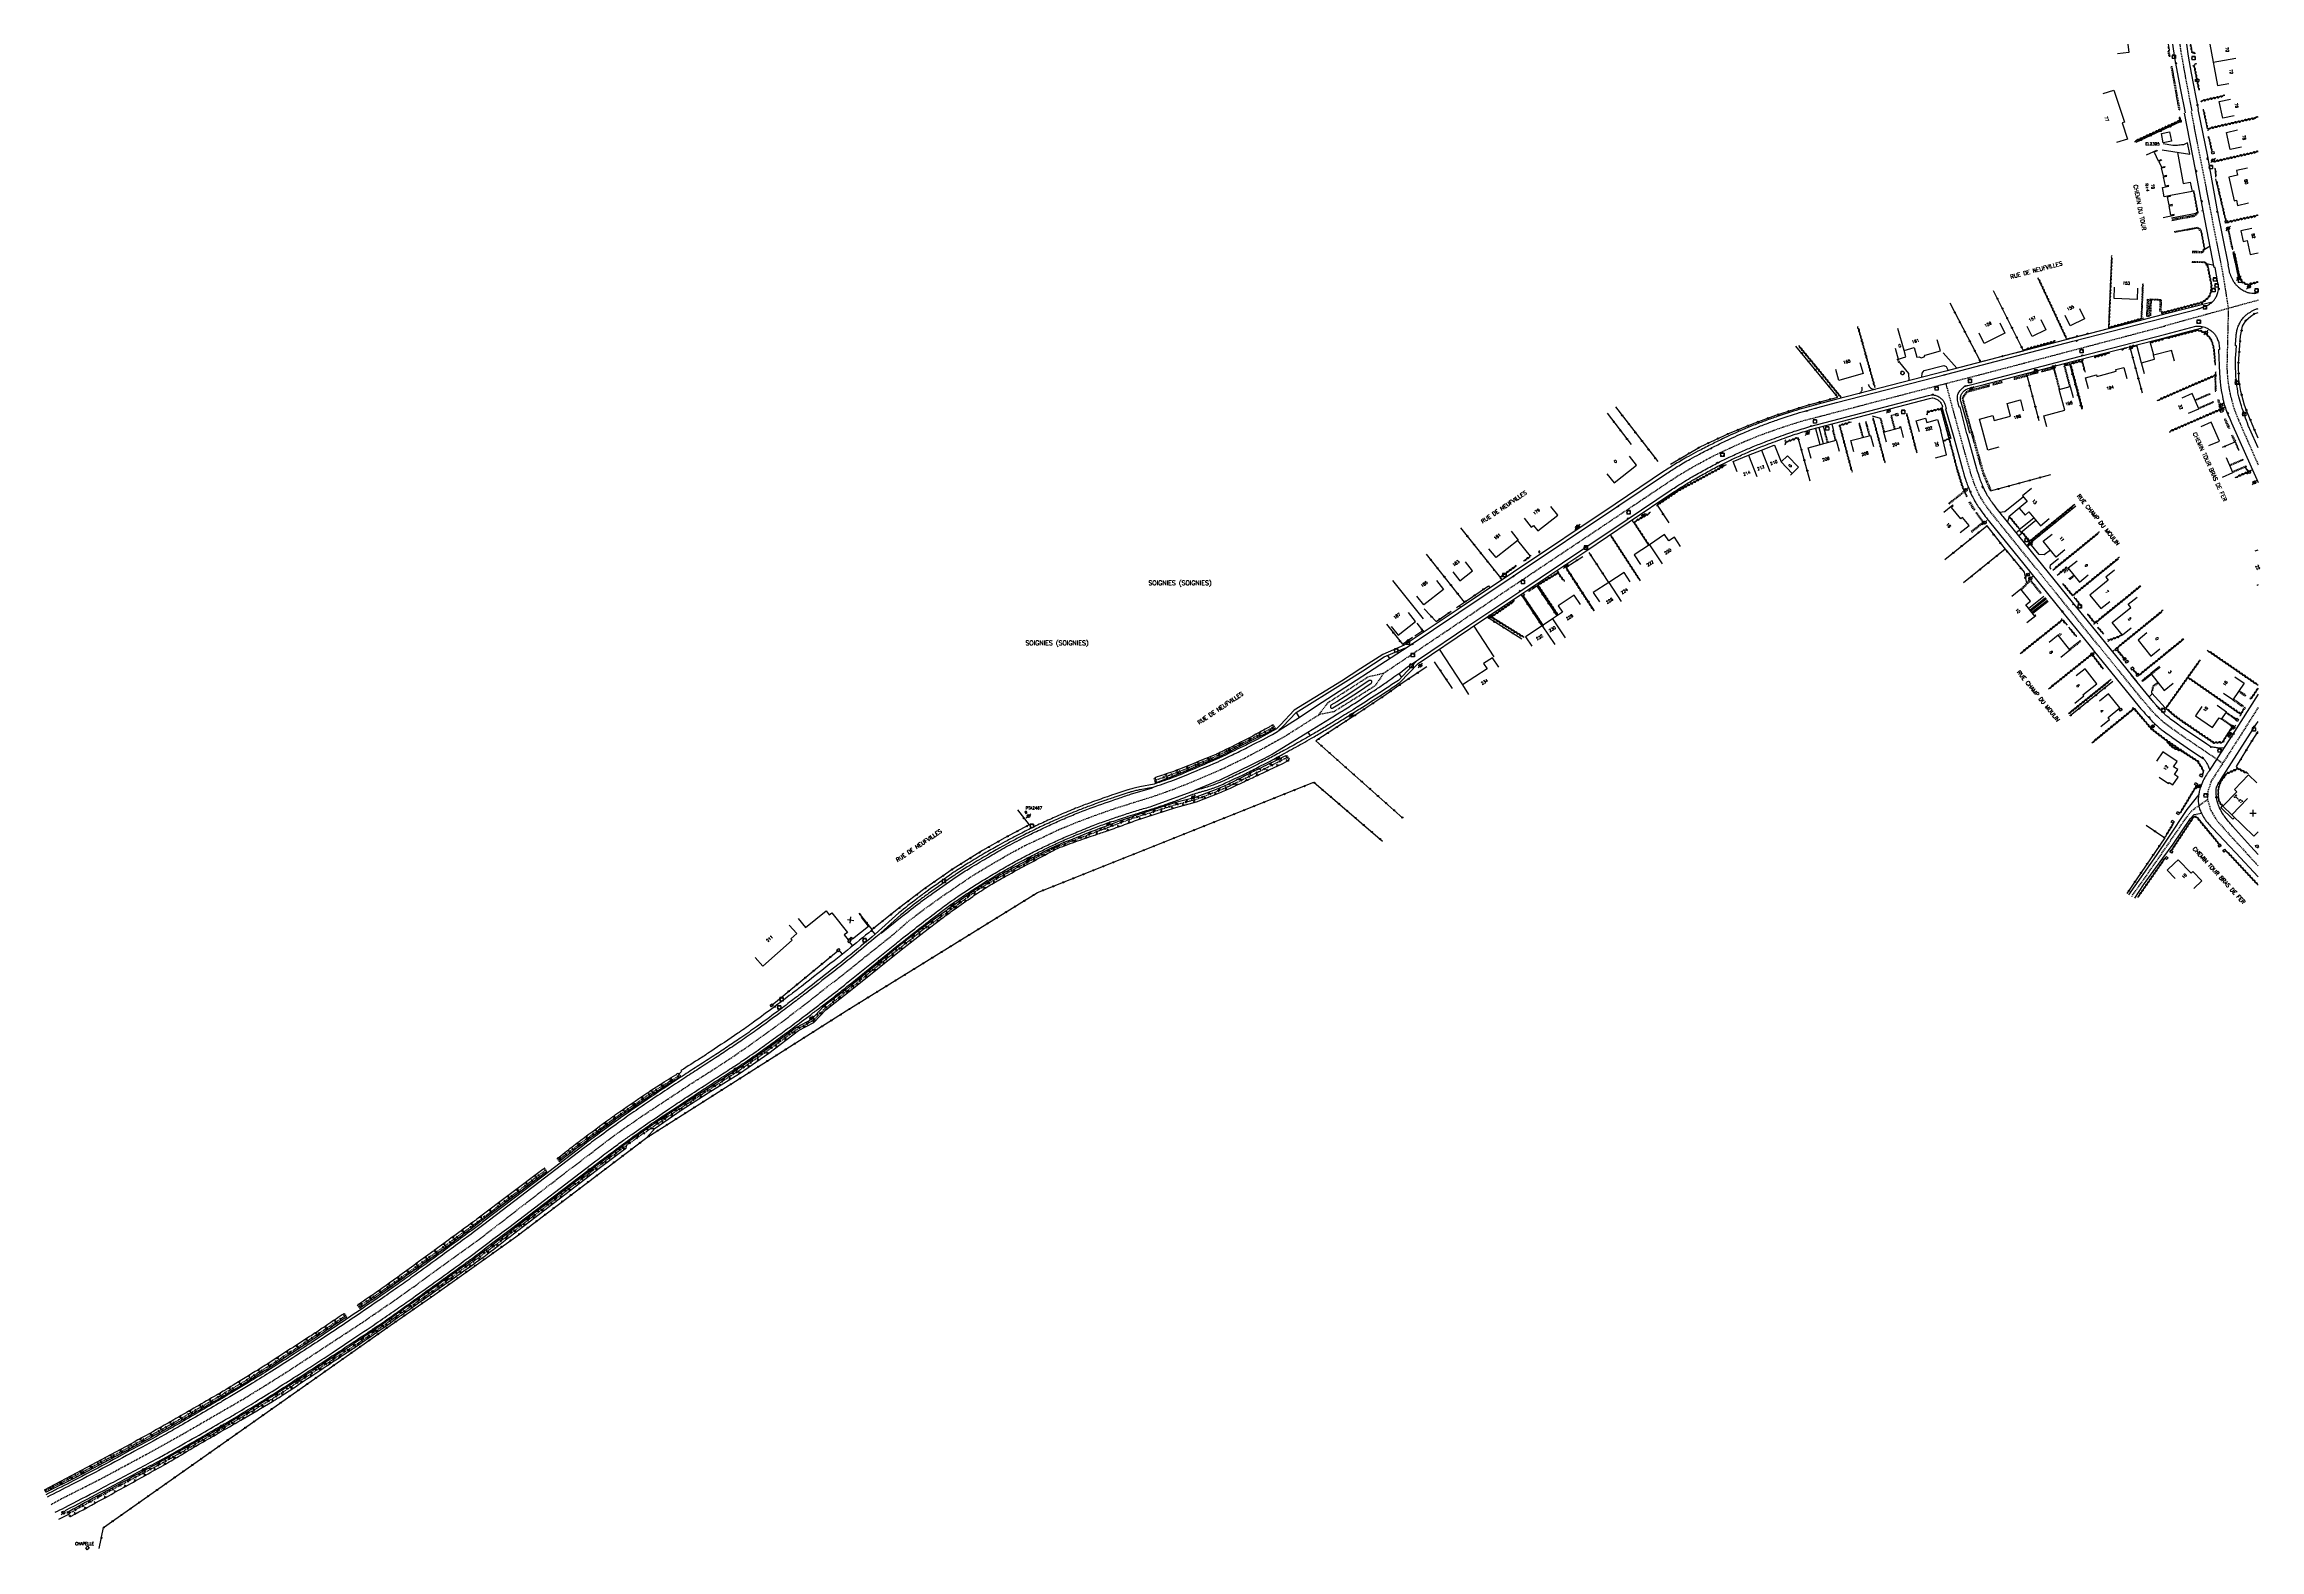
# Model space of a CAD drawing. Header units: millimetres. Extents: x 127028 to 128001, y 140339 to 141000.
import ezdxf
from ezdxf.enums import TextEntityAlignment as Align

# ---------------------------------------------------------------- set-up
doc = ezdxf.new("R2010")
doc.units = ezdxf.units.MM
doc.linetypes.add('DASHED', pattern=[0.75, 0.5, -0.25])
doc.layers.get('0').update_dxf_attribs({"linetype": 'CONTINUOUS'})
for name, color, linetype in [('W0001', 6, 'DASHED'), ('W0008', 7, 'CONTINUOUS'), ('W0100', 7, 'CONTINUOUS'), ('W0112', 1, 'DASHED'), ('W0211', 2, 'CONTINUOUS'), ('W0220', 5, 'DASHED'), ('W0300', 7, 'CONTINUOUS'), ('W0310', 3, 'CONTINUOUS'), ('W0322', 7, 'CONTINUOUS'), ('W0330', 7, 'CONTINUOUS'), ('W0400', 7, 'CONTINUOUS'), ('W0420', 7, 'CONTINUOUS'), ('W0471', 7, 'CONTINUOUS'), ('W0851', 7, 'CONTINUOUS'), ('W0980', 7, 'CONTINUOUS'), ('W0984', 7, 'CONTINUOUS'), ('W0989', 7, 'CONTINUOUS'), ('W0991', 7, 'CONTINUOUS'), ('W1102', 7, 'CONTINUOUS'), ('W1471', 7, 'CONTINUOUS')]:
    doc.layers.add(name, color=color, linetype=linetype)
doc.styles.get("Standard").update_dxf_attribs({"font": 'romans.shx', "width": 0.85})

# ---------------------------------------------------------------- blocks, each defined once
blk = doc.blocks.new('t310o')
at = {"color": 0, "linetype": 'Continuous'}
for centre, start, end in [((-0.5, 0.38), 216.8699, 323.1304), ((0.5, -0.37), 36.8699, 143.1303)]:
    blk.add_arc(centre, 0.625, start, end, dxfattribs=at)
blk = doc.blocks.new('T420')
for p, q in [((0.75, 0.75), (-0.75, 0.75)), ((-0.75, 0.75), (-0.75, -0.75)), ((0.75, 0.75), (0.75, -0.75)), ((0.75, -0.75), (-0.75, -0.75))]:
    blk.add_line(p, q)
blk.add_ellipse((0, 0), major_axis=(-0.53, 0.53), ratio=1, start_param=3.926991, end_param=10.210176)
blk = doc.blocks.new('T400')
for p, q in [((-0.15, 0.3), (0.15, 0.3)), ((-0.15, -0.25), (-0.15, 0.3)), ((-0.15, 0.15), (0.15, 0.15)), ((-0.15, 0), (0.15, 0)), ((0.15, 0.3), (0.15, -0.25)), ((-0.15, -0.15), (0.15, -0.15)), ((-0.15, -0.25), (-0.15, -0.3)), ((-0.15, -0.3), (0.15, -0.3)), ((0.15, -0.3), (0.15, -0.25))]:
    blk.add_line(p, q)
blk = doc.blocks.new('t322o')
at = {"color": 0, "linetype": 'Continuous'}
for radius in [0.25, 0.15]:
    blk.add_circle((0, 0), radius, dxfattribs=at)
blk = doc.blocks.new('T471')
for p, q in [((-0.333334, 0.333334), (-0.333334, -0.333334)), ((-0.333334, 0.333334), (0.333334, 0.333334)), ((-0.333334, 0), (0, 0)), ((0.500001, 0.500001), (1.000002, 1.000002)), ((-0.500001, -0.500001), (-1.000002, -1.000002)), ((-0.333334, -0.333334), (0.333334, -0.333334))]:
    blk.add_line(p, q)
blk.add_ellipse((0, 0), major_axis=(0.471405, 0.471405), ratio=1, start_param=5.4977871438, end_param=11.780972451)
blk = doc.blocks.new('t112o')
at = {"color": 0, "linetype": 'Continuous'}
for p, q in [((-0.5, 0.5), (0.5, 0.5)), ((-0.5, -0.5), (-0.5, 0.5)), ((0.5, 0.5), (0.5, -0.5)), ((0.5, -0.5), (-0.5, -0.5))]:
    blk.add_line(p, q, dxfattribs=at)
blk = doc.blocks.new('t330o')
at = {"color": 0, "linetype": 'Continuous'}
for p, q in [((0.25, -0.25), (-0.25, 0.25)), ((-0.25, -0.25), (0.25, 0.25)), ((-0.25, 0.25), (-0.25, -0.25)), ((0.25, 0.25), (-0.25, 0.25)), ((0.25, -0.25), (0.25, 0.25)), ((-0.25, -0.25), (0.25, -0.25)), ((-0.25, -0.25), (-0.25, -0.25))]:
    blk.add_line(p, q, dxfattribs=at)
blk = doc.blocks.new('t991o')
at = {"color": 0, "linetype": 'Continuous'}
for p, q in [((-1, 1), (1, -1)), ((-1, -1), (1, 1))]:
    blk.add_line(p, q, dxfattribs=at)
blk = doc.blocks.new('t220o')
at = {"color": 0, "linetype": 'Continuous'}
for p, q in [((-0.25, 0.25), (0.25, 0.25)), ((-0.25, -0.25), (0.25, -0.25))]:
    blk.add_line(p, q, dxfattribs=at)
blk = doc.blocks.new('t211o')
at = {"color": 0, "linetype": 'Continuous'}
for p, q in [((-0.29, 0.5), (-0.29, 0)), ((0, 1), (0, 0)), ((0.29, 0.5), (0.29, 0))]:
    blk.add_line(p, q, dxfattribs=at)
blk = doc.blocks.new('T851')
for p, q in [((-0.25, -0.15), (0, 0.32)), ((0, 0.32), (0.25, -0.15)), ((-0.25, -0.15), (0.25, -0.15))]:
    blk.add_line(p, q)
for major_axis in [(-0.106, 0.106), (-0.0354, 0.0354), (-0.0236, 0.0236)]:
    blk.add_ellipse((0, 0), major_axis=major_axis, ratio=1, start_param=3.926991, end_param=10.210176)
blk = doc.blocks.new('T300')
for p, q in [((-0.8, 0.51), (-0.86, 0.34)), ((-0.86, 0.34), (-0.86, 0.17)), ((-0.86, 0.17), (-0.74, 0.06)), ((-0.69, 0.63), (-0.8, 0.51)), ((-0.8, -0.06), (-0.74, 0.06)), ((-0.74, 0.06), (-0.69, 0.11)), ((-0.57, 0.69), (-0.69, 0.63)), ((-0.46, 0.69), (-0.57, 0.69)), ((-0.29, 0.63), (-0.46, 0.69)), ((-0.29, 0.63), (-0.17, 0.74)), ((-0.23, 0.57), (-0.29, 0.63)), ((-0.17, 0.74), (-0.06, 0.8)), ((-0.06, 0.8), (0.06, 0.8)), ((0.06, 0.8), (0.23, 0.74)), ((0.23, 0.74), (0.34, 0.63)), ((0.34, 0.63), (0.4, 0.51)), ((0.46, 0.46), (0.34, 0.46)), ((0.4, 0.51), (0.4, 0.46)), ((0.57, 0.4), (0.46, 0.46)), ((0.57, 0.4), (0.69, 0.29)), ((0.69, 0.29), (0.74, 0.17)), ((0.74, 0.06), (0.69, -0.17)), ((0.74, 0.17), (0.74, 0.06)), ((-0.8, -0.17), (-0.8, -0.06)), ((-0.8, -0.23), (-0.8, -0.17)), ((-0.74, -0.34), (-0.8, -0.23)), ((-0.69, -0.4), (-0.74, -0.34)), ((-0.51, -0.46), (-0.69, -0.4)), ((-0.4, -0.46), (-0.51, -0.46)), ((-0.4, -0.46), (-0.34, -0.46)), ((-0.34, -0.46), (-0.34, -0.4)), ((-0.34, -0.51), (-0.34, -0.46)), ((-0.29, -0.63), (-0.34, -0.51)), ((-0.17, -0.74), (-0.29, -0.63)), ((-0.06, -0.8), (-0.17, -0.74)), ((0.06, -0.8), (-0.06, -0.8)), ((0.17, -0.74), (0.06, -0.8)), ((0.23, -0.69), (0.17, -0.74)), ((0.29, -0.46), (0.23, -0.46)), ((0.29, -0.63), (0.23, -0.69)), ((0.46, -0.4), (0.29, -0.46)), ((0.34, -0.51), (0.29, -0.63)), ((0.34, -0.51), (0.34, -0.46)), ((0.57, -0.34), (0.46, -0.4)), ((0.63, -0.29), (0.57, -0.34)), ((0.69, -0.17), (0.63, -0.29))]:
    blk.add_line(p, q)
blk = doc.blocks.new('T1471')
at = {"color": 0, "linetype": 'Continuous', "flags": 128}
blk.add_lwpolyline([(-0.75, -0.5), (-0.75, 0.5), (0.75, 0.5), (0.75, -0.5), (-0.75, -0.5)], dxfattribs=at)

msp = doc.modelspace()

# ---------------------------------------------------------------- linework, layer by layer
at = {"layer": 'W0001'}
msp.add_lwpolyline([(127965.61, 141000), (127965.99, 140997.17), (127968.08, 140985.31), (127970.91, 140970.6)], dxfattribs=at)
at = {"layer": 'W0001', "flags": 128}
for points in [[(127970.55, 140970.5), (127984.57, 140898.7), (127986.89, 140883.98), (127986.28, 140857.78), (127986.67, 140852.28), (127987.66, 140846.44), (127989.27, 140840.36)], [(128000, 140887.6), (127958.99, 140876.28)], [(127616, 140723.82), (127644.46, 140742.93), (127666.4, 140757.82), (127681.58, 140768), (127709.69, 140786.75), (127736.49, 140804.72), (127745.31, 140810.57), (127752.62, 140814.89), (127761.47, 140819.62), (127768.4, 140822.84), (127774.62, 140825.66), (127782.57, 140828.85), (127791.34, 140831.9), (127799.35, 140834.5), (127808.88, 140836.97), (127832.88, 140843.27), (127882.84, 140856.22), (127958.99, 140876.28)], [(127869.19, 140828.07), (127862.94, 140851.07)], [(127989.27, 140840.36), (127991.35, 140835.01), (128000, 140815.37)], [(127984.42, 140684.23), (127968.34, 140695.15), (127962.36, 140699.3), (127958.45, 140702.24), (127955.75, 140704.76), (127952.74, 140708), (127948.85, 140712.62), (127936.36, 140727.99), (127917.2, 140751.69), (127899.37, 140773.7), (127886.54, 140789.52), (127882.27, 140794.93), (127879.78, 140798.33), (127877.51, 140802.17), (127875.74, 140806.09), (127874.19, 140810.42), (127872.47, 140816.32), (127869.19, 140828.07)], [(127030.82, 140358.74), (127035.77, 140361.51), (127043.59, 140365.41), (127052.97, 140370.19), (127061.49, 140374.78), (127073.29, 140381.11), (127083.41, 140386.74), (127092.14, 140391.7), (127101.98, 140397.41), (127114.03, 140404.34), (127122.49, 140409.54), (127133.97, 140416.72), (127145.51, 140424.27), (127156.33, 140431.38), (127166.52, 140438.04), (127173.57, 140442.87), (127182.48, 140448.97), (127191.29, 140455.24), (127199.39, 140461.23), (127207.73, 140467.28), (127217.93, 140474.52), (127256.85, 140504.62), (127267.63, 140512.78), (127274.21, 140517.86), (127281.89, 140523.48), (127290.91, 140529.7), (127300.55, 140536.06), (127311.36, 140543.22), (127322.59, 140550.38), (127331.15, 140555.97), (127341.82, 140563.51), (127350.13, 140569.41), (127357.1, 140574.75), (127364.77, 140580.62), (127371.27, 140585.78), (127379.57, 140592.19), (127388.38, 140599.36), (127395.83, 140605.28), (127401.67, 140609.96), (127407.13, 140614.75), (127414.36, 140620.3), (127421.34, 140625.29), (127428.92, 140630.47), (127435.9, 140635.19), (127444.44, 140640.3), (127451.12, 140644.16), (127458.5, 140648.15), (127465.15, 140651.23), (127473.69, 140655.31), (127482.06, 140658.67), (127489.58, 140661.5), (127497.95, 140664.44), (127506.35, 140667.09), (127514.28, 140669.55), (127521.98, 140672.23), (127529.99, 140675.34), (127537.44, 140678.47), (127545.65, 140682.04), (127554.59, 140686.38), (127562.82, 140690.69), (127572.69, 140696.17), (127587.56, 140705.58), (127591.63, 140710.96), (127609.31, 140722.32), (127616, 140723.82), (127612.04, 140718.11), (127594.18, 140706.89), (127587.56, 140705.58)], [(128000, 140708.75), (127988.95, 140691.27), (127979.43, 140676.46), (127977.9, 140671.82), (127977.81, 140668.33), (127979.14, 140663.7), (127981.61, 140659.5), (127985.54, 140654.96), (127991.12, 140648.91), (127996.53, 140642.99), (128000, 140639.2)], [(127944.47, 140625.68), (127956.1, 140642.27), (127967.78, 140659.36), (127970.35, 140662.83), (127972.42, 140664.64), (127977.81, 140668.33)]]:
    msp.add_lwpolyline(points, dxfattribs=at)
at = {"layer": 'W0008'}
for points in [[(127968.05, 140969.84), (127965.96, 140980.67), (127963.45, 140994.12), (127962.57, 141000)], [(127968.58, 141000), (127969.33, 140994.77), (127970.67, 140987.32), (127973.74, 140971.5), (127973.77, 140971.36)]]:
    msp.add_lwpolyline(points, dxfattribs=at)
at = {"layer": 'W0008', "flags": 128}
for points in [[(127958.55, 140879.88), (127973.35, 140883.72, 0.02246), (127974.66, 140884.12, 0.01185), (127977.09, 140885.06, 0.044182), (127978.64, 140885.87, 0.045212), (127980, 140886.91, 0.05312), (127980.83, 140887.87, 0.040725), (127981.66, 140889.29, 0.037971), (127982.34, 140891.04, 0.060675), (127982.55, 140892.2, 0.026642), (127982.55, 140893.92, 0.034077), (127982.38, 140895.26), (127981.08, 140902.03), (127980.71, 140902), (127975.81, 140927.07), (127972.48, 140944.97), (127967.63, 140969.74)], [(127973.51, 140971.42), (127977.71, 140950.69), (127981.93, 140927.74), (127986.8, 140903.14), (127986.64, 140903.11), (127987.25, 140900.31, 0.042087), (127987.66, 140898.99, 0.023699), (127988.69, 140896.75, 0.033993), (127989.55, 140895.33, 0.037075), (127990.53, 140894.15, 0.035952), (127991.45, 140893.31, 0.024823), (127992.92, 140892.28, 0.034046), (127994.7, 140891.31, 0.053352), (127995.93, 140890.9, 0.039042), (127997.21, 140890.72, 0.049397), (127998.24, 140890.76, 0.012766), (127999.75, 140891.01, 0.006624), (128000, 140891.06)], [(127957.92, 140953.62), (127969.97, 140951.72), (127968.99, 140956.77), (127967.87, 140956.14, -0.065933), (127967.17, 140955.92, -0.008833), (127966.36, 140955.79, -0.006178), (127965.2, 140955.64, -0.028149), (127964.11, 140955.58, -0.019645), (127962.54, 140955.63), (127958.25, 140956.27)], [(127514.47, 140673.67), (127509.06, 140672.66, 0.012601), (127508.19, 140672.48, 0.005593), (127506.23, 140671.98, 0.003738), (127504.61, 140671.54, 0.01093), (127504.06, 140671.38), (127498.39, 140669.52, 0.004696), (127493.51, 140667.87, 0.003386), (127486.78, 140665.47, 0.00906), (127481.69, 140663.52, 0.006265), (127474.42, 140660.46, 0.005306), (127468.12, 140657.64, 0.005699), (127462.31, 140654.89, 0.004858), (127456.12, 140651.79, 0.006156), (127451.28, 140649.24, 0.00445), (127447.44, 140647.1, 0.002719), (127441.19, 140643.51, 0.005435), (127433.84, 140639.13, 0.007272), (127428.43, 140635.71, 0.009172), (127427.65, 140635.18, 0.00062), (127416.18, 140627.07, 0.00964), (127411.86, 140623.88, 0.005186), (127404.03, 140617.72), (127395.24, 140609.75), (127395.28, 140609.69), (127404.59, 140617.06, -0.005131), (127412.41, 140623.13, -0.009671), (127416.65, 140626.23, -0.000563), (127428.21, 140634.32, -0.00836), (127429, 140634.85, -0.006287), (127434.28, 140638.19, -0.004592), (127441.62, 140642.6, -0.003236), (127448.3, 140646.48, -0.00605), (127451.92, 140648.49, -0.006839), (127456.02, 140650.64, -0.00427), (127462.67, 140653.93, -0.00444), (127469.13, 140656.99, -0.005039), (127474.87, 140659.57, -0.006978), (127481.01, 140662.16, -0.007051), (127487.16, 140664.55, -0.005175), (127487.93, 140664.83, -0.000348), (127499.41, 140668.83, -0.008661), (127504.87, 140670.63), (127514.51, 140673.5), (127514.47, 140673.67, 0.006442), (127523.76, 140676.86, 0.013527), (127528.12, 140678.56, 0.000917), (127543.25, 140684.94, 0.009477), (127544.7, 140685.59, 0.004187), (127549.58, 140687.94, 0.003108), (127556.11, 140691.19, 0.005932), (127567.13, 140696.93, 0.020787), (127570.18, 140698.73), (127578.9, 140704.38), (127586.47, 140709.49), (127626.74, 140735.5), (127648.98, 140750.46), (127673.79, 140767.08), (127718.36, 140796.93), (127740.13, 140811.48, -0.010887), (127744.9, 140814.52, -0.009438), (127750.54, 140817.81, -0.006166), (127754.64, 140820.03, -0.004635), (127760.16, 140822.86, -0.003336), (127765.37, 140825.43, -0.004699), (127769.1, 140827.2, -0.007583), (127773.4, 140829.11, -0.00598), (127778.93, 140831.38, -0.005986), (127784.17, 140833.39, -0.00622), (127789.27, 140835.21, -0.005688), (127796.36, 140837.55, -0.008923), (127800.92, 140838.9, -0.000946), (127805.11, 140840.06, -0.002606), (127806.63, 140840.47), (127814.89, 140842.65), (127863.28, 140855.18), (127918.63, 140869.56), (127958.55, 140879.88)], [(127958.44, 140881.3), (127918.28, 140870.9), (127862.93, 140856.52), (127814.54, 140843.99), (127806.28, 140841.81, 0.002605), (127804.74, 140841.4, 0.000946), (127800.55, 140840.24, 0.008923), (127795.94, 140838.87, 0.005688), (127788.82, 140836.52, 0.00622), (127783.69, 140834.69, 0.005986), (127778.41, 140832.67, 0.00598), (127772.86, 140830.38, 0.007583), (127768.52, 140828.45, 0.004699), (127764.77, 140826.68, 0.003336), (127759.54, 140824.1, 0.004635), (127754, 140821.25, 0.006166), (127749.86, 140819.02, 0.009438), (127744.18, 140815.71, 0.010887), (127739.36, 140812.63), (127717.59, 140798.08), (127673.03, 140768.22), (127648.22, 140751.6), (127624.96, 140736.1)], [(127992.69, 140841.17, -0.015656), (127991.53, 140845.16, -0.026814), (127991.06, 140847.54, -0.002339), (127990.37, 140852.48, -0.017171), (127990.3, 140853.15, -0.008224), (127990.14, 140856.52, -0.009084), (127990.1, 140859.56, -0.003243), (127990.13, 140862.87, -0.01432), (127990.17, 140863.62), (127990.46, 140867.54), (127990.12, 140867.53), (127990.26, 140870.67, -0.012867), (127990.37, 140872.15, -0.010887), (127990.58, 140873.88, -0.044283), (127990.79, 140874.76, -0.019863), (127991.49, 140876.64, -0.038503), (127992.44, 140878.49, -0.04269), (127993.56, 140879.99, -0.036459), (127994.71, 140881.13, -0.036369), (127996.03, 140882.08, -0.024581), (127998.28, 140883.34, -0.041844), (127999.7, 140883.89), (128000, 140883.98)], [(127872.06, 140828.87), (127869.13, 140840.69), (127868.78, 140840.6), (127868.21, 140842.52, -0.052218), (127867.99, 140843.68, -0.041034), (127867.99, 140845.19, -0.051769), (127868.17, 140846.19, -0.056462), (127868.53, 140847.04, -0.036296), (127869.04, 140847.8, -0.033784), (127869.69, 140848.53, -0.026869), (127870.6, 140849.33, -0.055162), (127871.1, 140849.65, -0.021413), (127871.89, 140849.98, -0.028426), (127872.5, 140850.18), (127879.41, 140851.93), (127921.43, 140862.87), (127959.44, 140872.69)], [(127873.4, 140829.21), (127872.28, 140833.75), (127869.53, 140842.91, -0.052218), (127869.36, 140843.8, -0.041034), (127869.36, 140845.08, -0.051769), (127869.5, 140845.79, -0.056462), (127869.74, 140846.36, -0.036296), (127870.13, 140846.95, -0.033784), (127870.66, 140847.54, -0.026869), (127871.46, 140848.25, -0.055162), (127871.7, 140848.4, -0.021413), (127872.38, 140848.69, -0.028426), (127872.84, 140848.84), (127879.75, 140850.59), (127921.78, 140861.53), (127959.88, 140871.42)], [(127959.44, 140872.69), (127972.64, 140876.15, -0.072524), (127973.67, 140876.27, -0.042717), (127975.42, 140876.06, -0.038135), (127976.56, 140875.73, -0.031264), (127977.89, 140875.14, -0.036872), (127979.17, 140874.35, -0.039069), (127980.25, 140873.42, -0.047289), (127981.25, 140872.21, -0.047592), (127982, 140870.84, -0.029594), (127982.68, 140868.99, -0.054901), (127982.86, 140867.94), (127983, 140865.91), (127982.58, 140865.87), (127983.08, 140855.6, 0.006818), (127983.24, 140852.96, 0.005846), (127983.51, 140849.89, 0.020494), (127983.61, 140849.22, 0.002668), (127984.56, 140844.15, 0.020781), (127984.94, 140842.58, 0.010548), (127985.86, 140839.55)], [(127825, 140846.67, 0.031476), (127825.38, 140847.04, 0.042058), (127825.63, 140847.35, 0.028545), (127825.95, 140847.89, 0.034146), (127826.15, 140848.37, 0.111461), (127826.19, 140848.76, 0.067868), (127826.04, 140849.37)], [(127828.82, 140850.58, 0.073608), (127829.21, 140849.78, 0.073608), (127829.82, 140849.12, 0.087754), (127830.76, 140848.61, 0.087754), (127831.81, 140848.46)], [(127032.61, 140355.33, -0.000653), (127036.84, 140357.43, 0.001145), (127051.74, 140365.2, 0.001979), (127060.33, 140369.75, 0.000036), (127077.82, 140379.1, 0.002264), (127078.1, 140379.25, 0.00367), (127083.67, 140382.34, 0.001675), (127095.79, 140389.25, 0.001563), (127105.73, 140395, 0.002257), (127112.58, 140399.03, 0.003538), (127120.62, 140403.89, 0.002932), (127130.24, 140409.88, 0.001825), (127139.88, 140416.01, 0.00243), (127147.08, 140420.67, 0.001308), (127154.25, 140425.39, 0.001083), (127162.88, 140431.13, 0.001618), (127173.56, 140438.32, 0.002257), (127181.18, 140443.53, 0.002536), (127187.61, 140448.02, 0.001771), (127196.77, 140454.54, 0.001744), (127207.61, 140462.36, 0.002839), (127214.23, 140467.23, 0.001334), (127223.88, 140474.47, 0.001621), (127231.79, 140480.46), (127270.06, 140509.67, -0.002911), (127276.45, 140514.49, -0.003605), (127281.66, 140518.32, -0.004228), (127285.85, 140521.3, -0.002216), (127293.92, 140526.87, -0.001091), (127302.37, 140532.62, -0.002687), (127305.82, 140534.94, -0.00132), (127309.16, 140537.14, -0.000527), (127317.55, 140542.62, -0.002433), (127324.79, 140547.29, 0.002768), (127331.16, 140551.4, 0.006017), (127336.65, 140555.08, 0.00439), (127344.07, 140560.29, 0.002642), (127350.53, 140564.96, 0.002832), (127356.51, 140569.38, 0.00175), (127363.85, 140574.92, 0.002704), (127368.57, 140578.54, 0.00172), (127376.24, 140584.54, 0.002809), (127380.91, 140588.26), (127402.05, 140605.3, -0.003135), (127404.04, 140606.89, -0.000785), (127412.06, 140613.17, -0.004243), (127419.49, 140618.86, -0.005423), (127425.39, 140623.21, -0.007512), (127428.98, 140625.72, -0.005169), (127434.3, 140629.23, -0.005635), (127439.87, 140632.74, -0.00508), (127446.13, 140636.49, -0.005848), (127452.73, 140640.27, -0.006413), (127458.84, 140643.55, -0.005464), (127464.29, 140646.33, -0.005422), (127469.85, 140649.01, -0.005586), (127475.57, 140651.61, -0.005591), (127481.34, 140654.08, -0.00639), (127488.44, 140656.92, -0.00771), (127494.38, 140659.1, -0.0036), (127499.88, 140660.98, -0.00357), (127505.46, 140662.8, -0.009428), (127511.28, 140664.53, 0.019031), (127514.14, 140665.45), (127533.14, 140672.31), (127533.1, 140672.42), (127542.31, 140676.22, 0.011314), (127547.22, 140678.45, 0.000547), (127559.34, 140684.3, 0.016936), (127568.14, 140688.94), (127582.76, 140697.93), (127592.28, 140703.78, 0.001518), (127597.83, 140707.21, 0.001385), (127603.89, 140711.01, 0.004558), (127604.11, 140711.15, 0.000116), (127612.78, 140716.84, 0.006308), (127616.93, 140719.65, 0.00362), (127624.06, 140724.67), (127626.41, 140726.59), (127631.23, 140729.84), (127653.37, 140744.75), (127675.41, 140759.47), (127703.95, 140778.61), (127722.99, 140791.38), (127742.29, 140804.3, -0.004859), (127744.77, 140805.92, -0.003552), (127748.19, 140808.08, -0.008878), (127751.47, 140810.04, -0.00529), (127757.06, 140813.17, -0.003036), (127759.92, 140814.71, -0.002939), (127762.91, 140816.27, -0.008071), (127767.75, 140818.66, -0.007125), (127773.31, 140821.21, -0.006023), (127778.31, 140823.34, -0.005476), (127783.87, 140825.56, -0.00391), (127784.58, 140825.83, -0.000352), (127792.53, 140828.75, -0.011258), (127796.31, 140830.04, -0.006335), (127803.11, 140832.1), (127855.29, 140845.71), (127856.56, 140846.06, -0.087567), (127857.42, 140846.04, -0.037061), (127858.84, 140845.64, -0.052297), (127859.78, 140845.18, -0.041991), (127861.02, 140844.26, -0.064594), (127861.68, 140843.51, -0.033795), (127862.35, 140842.35, -0.058743), (127862.6, 140841.61), (127862.97, 140839.96), (127862.79, 140839.89), (127866.32, 140827.27)], [(127037.33, 140356.25, 0.001038), (127052.36, 140364.09, 0.001782), (127061.09, 140368.71, 0.000029), (127078.41, 140377.96, 0.001606), (127078.72, 140378.12, 0.003871), (127085.04, 140381.62, 0.002137), (127096.42, 140388.08, 0.002159), (127105.27, 140393.21, 0.002408), (127113.16, 140397.88, 0.003383), (127123.75, 140404.31, 0.004966), (127130.88, 140408.81, 0.000657), (127137.78, 140413.27, 0.000463), (127147.56, 140419.62, 0.00034), (127156.16, 140425.22, 0.000398), (127163.51, 140430.03, 0.00391), (127174.71, 140437.49, 0.006111), (127181.78, 140442.41, 0.000702), (127186.48, 140445.78, 0.000302), (127197.39, 140453.63, 0.000266), (127212.82, 140464.75, 0.00212), (127214.75, 140466.15, 0.003273), (127218.41, 140468.88, 0.000845), (127232.48, 140479.54), (127270.78, 140508.66, -0.002699), (127273.65, 140510.82, -0.000911), (127282.18, 140517.13, -0.003293), (127290.82, 140523.42, -0.007794), (127294.53, 140526, -0.00132), (127298.35, 140528.55, -0.000628), (127306.42, 140533.89, -0.000131), (127313.25, 140538.4, -0.000182), (127318.15, 140541.63, -0.003219), (127324.36, 140545.66, 0.002732), (127331.68, 140550.4, 0.005065), (127338.33, 140554.86, 0.005173), (127344.76, 140559.36, 0.002725), (127350.26, 140563.34, 0.002074), (127357.42, 140568.64, 0.001289), (127365.38, 140574.59, 0.002573), (127369.33, 140577.61, 0.002594), (127376.19, 140582.94, 0.003226), (127381.65, 140587.29), (127402.92, 140604.46, -0.004371), (127403.99, 140605.31, -0.00053), (127412.87, 140612.21, -0.002157), (127421.24, 140618.65, -0.003852), (127425.97, 140622.19, -0.00978), (127428.81, 140624.2, -0.00468), (127434.85, 140628.22, -0.005791), (127441.22, 140632.27, -0.006619), (127446.88, 140635.67, -0.006175), (127452.67, 140638.95, -0.005307), (127459.48, 140642.61, -0.0043), (127465.21, 140645.54, -0.004937), (127470.24, 140648, -0.007459), (127475.82, 140650.57, -0.007085), (127481.78, 140653.09, -0.006768), (127489, 140655.92, -0.008362), (127494.92, 140658.04, -0.00227), (127501.72, 140660.31, -0.003801), (127505.79, 140661.61, -0.002096), (127511.01, 140663.21, 0.003308), (127514.31, 140664.24, 0.000892), (127517.06, 140665.11, 0.00333), (127517.8, 140665.35, 0.001618), (127518.85, 140665.71, 0.000751), (127521.12, 140666.5, 0.000723), (127523.07, 140667.17, 0.001712), (127523.89, 140667.46, 0.004001), (127525.03, 140667.88, 0.003514), (127526.32, 140668.37, 0.000391), (127526.94, 140668.62, 0.000145), (127528.63, 140669.29, 0.001011), (127529.68, 140669.7, -0.000968), (127530.77, 140670.13, -0.014655), (127532.25, 140670.67, -0.007941), (127535.04, 140671.53, -0.005072), (127536.54, 140671.96, 0.005159), (127538.01, 140672.37, 0.004354), (127539.7, 140672.88, 0.006223), (127540.87, 140673.27, 0.011861), (127542.12, 140673.72, 0.007329), (127544.11, 140674.54, 0.004084), (127545.51, 140675.15, 0.002069), (127548.27, 140676.4, 0.00562), (127555.44, 140679.78, 0.006692), (127561.39, 140682.77, 0.002984), (127566.1, 140685.24, 0.002148), (127572.6, 140688.75, 0.00179), (127580.32, 140692.99, 0.003477), (127584.27, 140695.22, 0.004195), (127589.13, 140698.06, 0.003995), (127594.18, 140701.12, 0.00151), (127599.38, 140704.35, 0.001403), (127604.96, 140707.86, 0.001224), (127605.46, 140708.17, 0.000064), (127614.88, 140714.2, 0.005128), (127617.5, 140715.92, 0.002372), (127623.1, 140719.72), (127631.09, 140728.13), (127654.14, 140743.62), (127676.17, 140758.33), (127704.71, 140777.47), (127723.75, 140790.24), (127743.05, 140803.16, -0.004859), (127745.51, 140804.77, -0.003552), (127748.91, 140806.92, -0.008878), (127752.15, 140808.85, -0.00529), (127757.71, 140811.96, -0.003036), (127760.57, 140813.5, -0.002939), (127763.54, 140815.05, -0.008071), (127768.34, 140817.42, -0.007125), (127773.87, 140819.95, -0.006023), (127778.84, 140822.07, -0.005476), (127784.37, 140824.27, -0.00391), (127785.06, 140824.54, -0.000352), (127793.01, 140827.46, -0.011258), (127796.73, 140828.73, -0.006319), (127803.47, 140830.77), (127855.65, 140844.38), (127856.83, 140844.71, -0.073142), (127857.15, 140844.69, -0.037061), (127858.37, 140844.35, -0.052297), (127859.06, 140844.01, -0.041991), (127860.11, 140843.23, -0.064594), (127860.53, 140842.75, -0.033795), (127861.11, 140841.74, -0.058743), (127861.26, 140841.32), (127861.38, 140840.78), (127861.14, 140840.69), (127865, 140826.9)], [(127985.86, 140839.55, 0.008844), (127988.3, 140833.8), (128000, 140807.61)], [(128000, 140822.77), (127996.36, 140830.92, -0.015225), (127995.66, 140832.62, -0.012195), (127992.69, 140841.17)], [(127866.32, 140827.27), (127870.17, 140813.37, 0.006662), (127870.74, 140811.38, 0.004234), (127871.71, 140808.28, 0.016513), (127872.46, 140806.17, 0.010982), (127873.76, 140803.06, 0.013637), (127874.98, 140800.51, 0.017351), (127876.06, 140798.57, 0.011322), (127877.45, 140796.4, 0.014258), (127878.63, 140794.73, 0.003287), (127880.73, 140791.98, 0.0055), (127882.02, 140790.35), (127897.17, 140771.65), (127914.29, 140750.46), (127927.52, 140734.04)], [(127872.06, 140828.87), (127876.38, 140813.51, 0.012182), (127876.68, 140812.49, 0.004194), (127877.66, 140809.55, 0.012401), (127878.39, 140807.58, 0.010002), (127879.4, 140805.17, 0.021861), (127880.73, 140802.49, 0.024949), (127882.12, 140800.26, 0.005536), (127883.65, 140798.1, 0.007334), (127884.85, 140796.5, 0.001181), (127887.23, 140793.44, 0.004709), (127887.83, 140792.68), (127894.71, 140784.19), (127918.41, 140755.03), (127928.62, 140742.4), (127946.77, 140720.04)], [(127624.46, 140736.74), (127624.96, 140736.1), (127615.63, 140732.03), (127606.04, 140725.84), (127597.52, 140720.37), (127576.65, 140707.65), (127570.73, 140701.21), (127568.87, 140699.44), (127560.43, 140694.77, -0.010016), (127555.59, 140692.28, -0.000394), (127545.21, 140687.22, -0.004029), (127544.19, 140686.74, -0.007674), (127542.58, 140686.02, -0.000833), (127527.65, 140679.63, -0.013135), (127523.81, 140678.12, -0.005928), (127515.19, 140675.08), (127508.88, 140673.92), (127506.98, 140673.5, 0.014182), (127505.88, 140673.2, 0.000263), (127503.77, 140672.57, 0.006267), (127503.69, 140672.55), (127498.01, 140670.69, 0.005144), (127493.62, 140669.2, 0.00309), (127486.34, 140666.61, 0.008388), (127480.74, 140664.47, 0.006792), (127473.92, 140661.62, 0.006123), (127467.82, 140658.88, 0.006088), (127461.75, 140655.97, 0.004227), (127455.54, 140652.84, 0.005312), (127450.64, 140650.26, 0.004325), (127446.62, 140648.03, 0.002877), (127440.61, 140644.6, 0.006226), (127433.5, 140640.36, 0.007448), (127427.66, 140636.65, 0.008376), (127426.85, 140636.1, 0.000595), (127415.49, 140628.08, 0.00985), (127411.08, 140624.83, 0.005344), (127403.13, 140618.58), (127392.66, 140609.15), (127391.18, 140610.94, -0.001864), (127380.48, 140602.2, -0.003437), (127374.63, 140597.53, -0.000063), (127360.3, 140586.24, -0.002531), (127359.95, 140585.96, -0.002651), (127355.94, 140582.91, -0.001428), (127348.46, 140577.3, -0.003336), (127339.27, 140570.54, -0.004884), (127332.92, 140566.03, -0.004188), (127332.42, 140565.69, -0.000176), (127320.52, 140557.71, -0.005078), (127316, 140554.75, -0.002686), (127307.38, 140549.28), (127307.65, 140548.85), (127306.66, 140547.84)], [(127927.55, 140733.98), (127947.75, 140709.1, 0.009703), (127949.06, 140707.55, 0.004772), (127951.81, 140704.48, 0.009111), (127953.52, 140702.67, 0.011527), (127954.93, 140701.3, 0.014114), (127956.6, 140699.84, 0.014235), (127958.33, 140698.48, 0.00288), (127960.72, 140696.74, 0.00489), (127962.14, 140695.74), (127970.79, 140689.77), (127975.86, 140686.42, -0.068922), (127976.11, 140686.2, -0.018518), (127976.86, 140685.22, -0.019432), (127977.14, 140684.79, -0.006431), (127977.93, 140683.45, -0.047598), (127978.28, 140682.66, -0.028437), (127978.67, 140681.27)], [(127630.37, 140729.07), (127622.46, 140720.67, -0.001046), (127616.85, 140716.96, -0.002207), (127614.18, 140715.22, -0.000048), (127604.86, 140709.2, -0.001539), (127604.57, 140709.02, -0.003162), (127600.62, 140706.54, -0.001791), (127593.6, 140702.23, -0.002319), (127588.53, 140699.17, -0.002464), (127583.72, 140696.33, -0.004355), (127579.08, 140693.68, -0.002938), (127572.15, 140689.85, -0.003369), (127566.54, 140686.85, -0.003327), (127560.82, 140683.87, -0.00476), (127553.88, 140680.42, -0.005395), (127547.7, 140677.49, -0.002534), (127545.09, 140676.31, -0.004494), (127543.61, 140675.66, -0.007891), (127541.67, 140674.87, -0.014408), (127540.59, 140674.48, -0.004799), (127540.47, 140674.44, -0.000205), (127537.74, 140673.61, -0.004296), (127535.94, 140673.09, -0.002775), (127533.14, 140672.31)], [(127985.01, 140690.9), (127982.18, 140691.04, -0.016339), (127981.76, 140691.08, -0.006363), (127980.67, 140691.22, -0.02805), (127979.73, 140691.4, -0.040768), (127979.1, 140691.62, -0.027467), (127978.38, 140691.99, -0.019214), (127977.41, 140692.6), (127965.98, 140700.45, -0.004769), (127965.19, 140701, -0.00157), (127962.82, 140702.72, -0.012696), (127960.29, 140704.65, -0.02494), (127959.08, 140705.73, -0.006396), (127958.14, 140706.68, -0.004346), (127956.78, 140708.11, -0.000957), (127955.38, 140709.62, -0.004048), (127955.05, 140709.98, -0.004903), (127954.11, 140711.06, -0.006554), (127953.43, 140711.87), (127944.27, 140723.11)], [(128000, 140714.54), (127988.63, 140696.56), (127982.2, 140686.59), (127978.48, 140680.92, -0.006266), (127978.1, 140680.35, 0.002993), (127977.29, 140679.17, 0.035866), (127975.87, 140676.71, 0.031402), (127974.65, 140673.71, 0.023846), (127974.27, 140672.38, 0.017635), (127973.91, 140670.55, 0.035012), (127973.71, 140668.28, 0.0392), (127973.83, 140666.24, 0.043764), (127974.28, 140664.28, 0.041801), (127975.09, 140662.35, 0.020395), (127976.4, 140660.06, 0.032558), (127977.36, 140658.73, 0.005687), (127979.13, 140656.64, 0.011216), (127980.06, 140655.62), (127987.39, 140647.9), (127990.14, 140644.93), (128000, 140634.37)], [(128000, 140644.13), (127996.66, 140647.88), (127988.69, 140656.71, -0.010465), (127987.55, 140658.05, -0.005627), (127985.49, 140660.61, -0.032732), (127984.5, 140662.05, -0.01923), (127983.09, 140664.67, -0.046354), (127982.27, 140666.81, -0.034776), (127981.66, 140669.79, -0.048066), (127981.55, 140672.74, -0.097655), (127981.91, 140674.16, -0.014888), (127982.74, 140675.76, -0.01619), (127983.59, 140677.17), (127999.03, 140701.13), (128000, 140702.66)], [(127392.66, 140609.15, -0.002945), (127382.56, 140600.75, -0.005978), (127375.58, 140595.15, -0.000071), (127361.67, 140584.27, -0.002234), (127361.24, 140583.94, -0.001756), (127355.9, 140579.87, -0.001504), (127349.64, 140575.16, -0.004446), (127340.53, 140568.49, -0.006047), (127333.75, 140563.73, -0.002707), (127327.85, 140559.75, -0.002708), (127321.92, 140555.83, -0.001959), (127315.28, 140551.54, 0.002052), (127308.93, 140547.43, 0.001801), (127301.75, 140542.71, 0.001553), (127293.45, 140537.17, 0.003686), (127286.11, 140532.16, 0.00384), (127279.14, 140527.25, 0.003392), (127270.74, 140521.14, 0.004353), (127264.26, 140516.27), (127246.85, 140502.96), (127220.21, 140482.66, -0.003916), (127215.51, 140479.13, -0.001204), (127200.03, 140467.77, -0.001493), (127189.8, 140460.34, -0.002327), (127183.2, 140455.63, -0.003542), (127175.62, 140450.35, -0.002159), (127163.08, 140441.82, -0.00133), (127153.7, 140435.54, -0.001437), (127144.99, 140429.77, -0.002625), (127135.12, 140423.36, -0.002872), (127126.04, 140417.59, -0.003273), (127117.53, 140412.34, -0.002366), (127105.68, 140405.21, -0.002011), (127104.85, 140404.72, -0.000094), (127086.91, 140394.23, -0.005634), (127080.09, 140390.35, -0.008204), (127066.86, 140383.21, -0.008442), (127039.13, 140368.39, -0.002841), (127028.56, 140363.03, -0.003643)], [(127395.2, 140609.76, -0.000881), (127392.18, 140607.23, -0.002586), (127383.3, 140599.85, -0.005978), (127376.29, 140594.23, -0.000071), (127362.38, 140583.36, -0.002234), (127361.94, 140583.02, -0.001756), (127356.6, 140578.95, -0.001504), (127350.33, 140574.24, -0.004446), (127341.21, 140567.55, -0.006047), (127334.41, 140562.78, -0.002707), (127328.5, 140558.79, -0.002708), (127322.55, 140554.86, -0.001959), (127315.91, 140550.57, 0.002052), (127309.57, 140546.46, 0.001801), (127302.39, 140541.74, 0.001553), (127294.09, 140536.21, 0.003686), (127286.77, 140531.21, 0.00384), (127279.82, 140526.3, 0.003392), (127271.43, 140520.2, 0.004353), (127264.96, 140515.35), (127247.55, 140502.04), (127220.92, 140481.74, -0.003916), (127216.19, 140478.19, -0.001204), (127200.72, 140466.83, -0.001493), (127190.48, 140459.4, -0.002327), (127183.87, 140454.68, -0.003542), (127176.28, 140449.39, -0.002159), (127163.73, 140440.86, -0.00133), (127154.34, 140434.57, -0.001437), (127145.63, 140428.81, -0.002625), (127135.75, 140422.38, -0.002872), (127126.65, 140416.61, -0.003273), (127118.14, 140411.35, -0.002366), (127106.27, 140404.21, -0.002011), (127105.44, 140403.72, -0.000094), (127087.49, 140393.23, -0.005634), (127080.66, 140389.34, -0.00294), (127067.43, 140382.11, -0.005876), (127039.66, 140367.36, -0.005707), (127029.09, 140362.03, -0.003677)]]:
    msp.add_lwpolyline(points, format="xyb", dxfattribs=at)
for points in [[(127964.57, 140952.52), (127967.11, 140938.88), (127970.18, 140939.45), (127970.98, 140935.43), (127961.51, 140933.53)], [(127975.81, 140927.07), (127975.08, 140926.74)], [(127973.52, 140925.9), (127961.98, 140923.68)], [(127978.9, 140911.3), (127976.33, 140909.69)], [(127977.47, 140903.68), (127980.53, 140902.95)], [(127979.86, 140886.75), (127958.44, 140881.3)], [(127952.51, 140869.48), (127954.07, 140863.61)], [(127959.88, 140871.42), (127975.48, 140875.47), (127975.42, 140876.06)], [(127842.45, 140860.3), (127846.42, 140855.44), (127846.61, 140852.32)], [(127852.29, 140853.78), (127852.48, 140855.59), (127853.4, 140856.81), (127861.94, 140858.91), (127863.07, 140858.48), (127863.87, 140856.81)], [(127861.75, 140864.53), (127867.73, 140857.77)], [(127946.59, 140867.95), (127948.67, 140860.12)], [(127805.57, 140831.32), (127807.48, 140824.23)], [(127807.16, 140831.75), (127809.07, 140824.65)], [(127809.05, 140832.22), (127809.81, 140829.4)], [(127812.77, 140833.2), (127813.52, 140830.42)], [(127834.2, 140835.68), (127830.7, 140836.66)], [(127841.18, 140837.49), (127838.99, 140836.93)], [(127896.9, 140801.31), (127888.82, 140794.68), (127886.46, 140794.44)], [(127895.12, 140796.27), (127890.51, 140792.51), (127889.93, 140790.15)], [(127895.06, 140786.86), (127901.45, 140792.1)], [(127895.92, 140785.79), (127902.32, 140791.03)], [(127680.46, 140775.14), (127674.96, 140782.13)], [(127894.71, 140784.19), (127896.19, 140785.36), (127895.92, 140785.79), (127895.24, 140786.64), (127893.79, 140785.39)], [(127908.76, 140777.9), (127906.11, 140775.74), (127903.9, 140776.01), (127899.8, 140780.98), (127898.26, 140779.78)], [(127909.17, 140769.48), (127908.75, 140770.03), (127908.87, 140771.44), (127912.4, 140774.23)], [(127633.45, 140747.62), (127620.07, 140764.5)], [(127661.99, 140762.14), (127662.58, 140761.26)], [(127667.25, 140765.71), (127667.99, 140764.91)], [(127692.16, 140769.04), (127692.76, 140768.04)], [(127649.89, 140752.72), (127649.33, 140753.52)], [(127905.96, 140757.51), (127899.28, 140752.24)], [(127906.62, 140756.86), (127899.85, 140751.52)], [(127907.01, 140756.4), (127900.23, 140751.04)], [(127907.49, 140755.8), (127900.7, 140750.44)], [(127907.85, 140755.33), (127901.07, 140749.98)], [(127633.14, 140742.56), (127633.58, 140741.8)], [(127655.62, 140744.46), (127664.39, 140731.02)], [(127570.18, 140698.73), (127570.13, 140698.9), (127571.69, 140700.42), (127577.51, 140706.54), (127598.15, 140719.37), (127606.79, 140724.85), (127616.26, 140731.06), (127625.63, 140735.02)], [(127640.37, 140734.37), (127650.6, 140718.73)], [(127936.08, 140733.21), (127937.74, 140734.74)], [(127617.66, 140731.61), (127618.54, 140730.21)], [(127622.65, 140723.65), (127623.77, 140721.94)], [(127952.12, 140713.48), (127953.53, 140714.76)], [(127959.17, 140708.56), (127953.31, 140715.01), (127953.38, 140716.08)], [(127577.51, 140706.54), (127578.9, 140704.38)], [(127582.76, 140697.93), (127583.72, 140696.33)], [(127973.91, 140670.55), (127968.76, 140663.92), (127960.34, 140651.4), (127955.29, 140643.75), (127943.1, 140626.41)], [(127984.28, 140665.62), (127983.57, 140664.89), (127988.86, 140659.7), (127989.61, 140660.49)], [(127945.84, 140624.96), (127949.62, 140630.85), (127958.17, 140642.54), (127962.66, 140648.8), (127970.31, 140659.99), (127971.93, 140661.75), (127975.09, 140662.35)], [(127382.82, 140604.13), (127381.35, 140605.93)], [(127376.75, 140602.18), (127378.22, 140600.38)], [(127038.45, 140354.31), (127034.07, 140352.08)]]:
    msp.add_lwpolyline(points, dxfattribs=at)
msp.add_lwpolyline([(127595.36, 140711.24), (127592.82, 140709.71, 0.176407), (127592.68, 140709.53, 0.088417), (127592.61, 140709.11, 0.127319), (127592.71, 140708.75, 0.150366), (127592.95, 140708.53, 0.112387), (127593.35, 140708.44, 0.139629), (127593.68, 140708.54), (127599.24, 140712.01), (127604.89, 140715.63), (127610.54, 140719.39, 0.146123), (127610.72, 140719.61, 0.092779), (127610.82, 140720.04, 0.159431), (127610.71, 140720.43, 0.182046), (127610.41, 140720.64, 0.092653), (127610, 140720.66, 0.118649), (127609.69, 140720.55), (127604.27, 140716.91), (127599.05, 140713.51)], format="xyb", close=True, dxfattribs=at)
at = {"layer": 'W0100'}
for p, q in [((127943.26, 140996.35), (127938.3, 140995.77)), ((127942.84, 141000), (127943.26, 140996.35)), ((127978.86, 141000), (127982.16, 140981.87)), ((127982.16, 140981.87), (127987.08, 140982.76))]:
    msp.add_line(p, q, dxfattribs=at)
msp.add_lwpolyline([(127931.89, 140978.33), (127936.63, 140979.92), (127941.35, 140965.87), (127940.23, 140965.5), (127942.61, 140958.4), (127937.87, 140956.81)], dxfattribs=at)
at = {"layer": 'W0100', "flags": 128}
for points in [[(127989.44, 140968.65), (127984.56, 140967.58), (127982.96, 140974.88), (127987.84, 140975.95)], [(127992.66, 140954.86), (127987.78, 140953.76), (127986.06, 140961.34), (127990.94, 140962.44)], [(127950.97, 140951.44), (127955.51, 140953.53), (127955.67, 140953.2), (127954.4, 140952.62), (127956.14, 140948.84), (127957.44, 140949.45), (127957.57, 140949.16), (127957.56, 140949.14)], [(127957.58, 140949.15), (127956.41, 140948.56), (127957.59, 140946.07), (127959.04, 140946.33), (127959.1, 140946.03), (127959.09, 140946.09)], [(127958.29, 140923.9), (127963.19, 140924.9), (127963.13, 140925.22), (127961.74, 140924.95), (127960.95, 140929.02), (127962.34, 140929.28), (127962.27, 140929.59), (127960.89, 140929.34), (127960.16, 140932.98), (127961.57, 140933.27), (127961.5, 140933.58), (127958.76, 140933.05), (127958, 140937.15), (127960.72, 140937.65), (127960.66, 140937.97), (127959.26, 140937.7), (127958.47, 140941.77), (127959.87, 140942.05), (127959.81, 140942.36), (127958.41, 140942.09), (127957.63, 140945.71), (127959.1, 140946.03)], [(127995.34, 140945.57), (127990.46, 140944.52), (127990.89, 140942.52), (127987.2, 140941.72), (127987.2, 140941.72), (127989.45, 140931.28), (127989.45, 140931.28), (127990.44, 140931.5), (127990.92, 140929.26), (127995.81, 140930.32)], [(127997.31, 140919.04), (127992.42, 140918.02), (127993.38, 140913.41), (127995.16, 140913.78), (127996.5, 140907.62), (128000, 140908.38)], [(127947.1, 140892.9), (127946.88, 140887.9), (127946.88, 140887.9), (127936.79, 140888.33), (127937, 140893.33)], [(127904.6, 140879.13), (127906.83, 140874.66), (127900.74, 140871.62), (127898.51, 140876.09)], [(127921.62, 140883.96), (127923.83, 140879.48), (127917.53, 140876.37), (127915.32, 140880.86)], [(127840.63, 140866.58), (127842, 140861.77), (127845.36, 140862.73), (127844.55, 140865.56), (127848.97, 140866.81), (127850.17, 140862.54), (127851.14, 140862.81), (127852.01, 140862.36), (127853.31, 140862.72), (127853.79, 140863.54), (127860.48, 140865.42), (127859.13, 140870.24)], [(127886.57, 140877.62), (127888.8, 140873.14), (127879.76, 140868.65), (127877.53, 140873.12)], [(127825.17, 140860.2), (127826.51, 140855.39), (127815.9, 140852.42), (127814.55, 140857.23)], [(127950.13, 140855.34), (127948.85, 140860.17), (127954.53, 140861.68), (127954.02, 140863.6), (127954.02, 140863.6), (127962.05, 140865.73), (127962.05, 140865.73)], [(127963.25, 140860.88), (127961.97, 140865.71)], [(127907.24, 140832.08), (127905.95, 140836.91), (127915.12, 140839.35), (127912.69, 140848.45), (127917.51, 140849.74), (127918.8, 140844.91)], [(127925.49, 140848.73), (127924.2, 140853.56), (127929.03, 140854.85), (127929.21, 140854.18), (127932.37, 140855.02), (127937.65, 140856.43), (127937.46, 140857.12), (127941, 140858.06), (127942.29, 140853.23)], [(127879, 140830.53), (127877.7, 140835.36), (127883.48, 140836.92), (127884.07, 140834.79), (127891.31, 140836.74), (127889.81, 140842.31), (127895.59, 140843.87), (127896.89, 140839.04)], [(127969.37, 140837.99), (127973.96, 140839.98), (127971.1, 140846.6), (127966.51, 140844.61)], [(127836.84, 140825.34), (127835.56, 140830.17), (127835.84, 140830.24), (127835.84, 140830.24), (127835.94, 140829.87), (127842.45, 140831.59), (127842.7, 140831.66), (127842.61, 140832.02), (127842.89, 140832.1), (127844.17, 140827.26)], [(127851.31, 140829.8), (127849.88, 140834.59), (127853.98, 140835.81), (127853.98, 140835.81), (127854.56, 140833.86), (127859.2, 140835.24), (127860.63, 140830.45)], [(127858.34, 140818.36), (127863.17, 140819.64), (127860.63, 140830.45)], [(127886.18, 140823.12), (127881.35, 140821.82), (127879, 140830.53)], [(127978.41, 140823.74), (127983, 140825.72), (127979.39, 140834.05), (127974.8, 140832.06)], [(127771.28, 140812.18), (127769.47, 140816.84), (127776.28, 140819.5), (127781.86, 140821.7), (127787.47, 140823.92), (127787.51, 140823.84), (127787.67, 140823.89), (127790.54, 140816.57), (127793.39, 140819.22), (127798.18, 140814.28), (127794.59, 140810.8)], [(127803.69, 140818.03), (127802.39, 140822.85), (127814.75, 140826.18), (127816.05, 140821.35)], [(127822.44, 140821.1), (127821.15, 140825.94), (127829.85, 140828.24), (127831.14, 140823.41)], [(127714.07, 140811.42), (127717.15, 140807.48), (127727, 140815.17), (127723.92, 140819.11)], [(127984.33, 140809.94), (127988.92, 140811.93), (127986.15, 140818.33)], [(127900.42, 140804.9), (127896.55, 140801.73), (127898.65, 140799.18), (127895.1, 140796.29), (127897.63, 140793.19), (127899.38, 140794.63), (127904.39, 140788.51), (127908.26, 140791.68)], [(127677.7, 140791.88), (127680.78, 140787.95), (127681.79, 140788.73), (127683.7, 140786.3), (127683.7, 140786.3), (127692.45, 140793.16), (127689.37, 140797.09)], [(127869.2, 140785.57), (127873.09, 140788.71), (127870.22, 140792.25), (127869.43, 140791.61), (127865.37, 140796.64), (127866.15, 140797.27), (127865.9, 140797.55), (127862.01, 140794.41)], [(127672, 140786.17), (127675.09, 140782.24), (127665.35, 140774.57), (127662.25, 140778.5)], [(127746.4, 140779.42), (127743.64, 140783.59), (127741.19, 140781.96), (127739.39, 140784.68), (127739.39, 140784.68), (127732.7, 140780.22), (127725.99, 140775.78), (127728.75, 140771.61)], [(127915.15, 140777.97), (127911.27, 140774.82), (127905.62, 140781.77), (127909.5, 140784.93)], [(127646.32, 140768.29), (127649.41, 140764.36), (127654.97, 140768.73), (127651.88, 140772.66)], [(127920.51, 140773.02), (127916.62, 140769.87), (127921.54, 140763.8), (127925.42, 140766.95)], [(127998.76, 140777.48), (128000, 140778.04)], [(127639.16, 140764.53), (127642.27, 140760.61), (127633.64, 140753.78), (127630.54, 140757.69)], [(127724.29, 140763.89), (127721.56, 140768.09), (127714.81, 140763.69), (127708.06, 140759.3), (127710.78, 140755.11)], [(127937, 140769.08), (127933.11, 140765.95), (127934.16, 140764.64), (127926.11, 140758.15), (127930.93, 140752.16), (127934.82, 140755.3)], [(128000, 140762.63), (127999.44, 140762.37), (127999.44, 140762.37)], [(127702.45, 140753.92), (127699.66, 140758.07), (127692.67, 140753.38), (127694.51, 140750.64), (127690.09, 140747.67), (127685.6, 140744.67), (127678.32, 140739.81), (127681.09, 140735.65)], [(127898.44, 140746.08), (127902.34, 140749.21), (127902.21, 140749.38), (127901.8, 140749.05), (127901.32, 140749.66), (127898.02, 140753.84), (127900, 140755.45), (127895.79, 140760.7), (127891.89, 140757.57)], [(127944.3, 140743.62), (127940.41, 140740.48), (127935.89, 140746.07), (127944.13, 140752.73), (127943, 140754.13), (127946.88, 140757.27)], [(127619.27, 140744.39), (127622.37, 140740.47), (127630.03, 140746.53), (127626.93, 140750.45)], [(127913.4, 140730.89), (127917.31, 140734.01), (127912.16, 140740.46), (127908.25, 140737.34)], [(127951.14, 140741.48), (127947.26, 140738.33), (127952.92, 140731.34), (127956.8, 140734.49)], [(127666.51, 140726.43), (127663.8, 140730.63), (127659.87, 140728.07), (127661.41, 140725.72), (127650.6, 140718.73), (127653.31, 140714.53)], [(127919.58, 140710.68), (127923.48, 140713.82), (127923.09, 140714.3), (127929.24, 140719.2), (127924.02, 140725.72), (127920.12, 140722.6)], [(127956.75, 140726.75), (127952.86, 140723.61), (127958.78, 140716.27), (127962.67, 140719.41)], [(127930.86, 140700.37), (127934.73, 140703.54), (127934.1, 140704.3), (127939.28, 140708.54), (127934.23, 140714.74), (127930.35, 140711.58)], [(127989.82, 140722.22), (127993.94, 140719.38), (127988.92, 140712.11), (127984.81, 140714.94)], [(127975.34, 140709.24), (127972.51, 140705.13), (127979.91, 140700.02), (127982.87, 140704.28), (127983.88, 140703.59), (127986.06, 140706.73), (127981.96, 140709.59)], [(127956.48, 140678.2), (127960.64, 140675.43), (127960.93, 140675.87), (127962.61, 140674.76), (127964.89, 140678.19), (127963.23, 140679.29), (127964.68, 140681.46), (127962.91, 140682.64), (127964.5, 140685.04), (127958.09, 140689.31), (127955.32, 140685.15)], [(127999.38, 140675.69), (127995.78, 140679.16), (127989.58, 140672.72), (127990.62, 140671.71), (127984.53, 140665.38), (127988.46, 140661.59), (127998.15, 140652.29), (128000, 140654.22)], [(127963.64, 140633.7), (127960.13, 140637.26), (127963.35, 140640.42), (127964.83, 140641.88), (127970.61, 140636.01), (127971.33, 140636.71), (127975.28, 140632.7), (127971.71, 140629.19)], [(127358.95, 140616.09), (127362.07, 140612.18), (127371.11, 140619.39), (127372.51, 140617.72), (127373.65, 140618.58), (127380.5, 140609.93), (127379.14, 140608.86), (127380.82, 140606.77), (127382.19, 140607.91), (127382.77, 140607.2), (127389.78, 140612.74), (127386.68, 140616.66)], [(127354.99, 140613.22), (127358.25, 140609.44), (127355.65, 140607.19), (127356.19, 140606.59), (127343.32, 140595.22), (127340.01, 140598.97)]]:
    msp.add_lwpolyline(points, dxfattribs=at)
for points in [[(127961.12, 140961.54), (127961.91, 140957.46), (127958.34, 140956.76), (127957.55, 140960.84)], [(127458.91, 140662.13), (127459.5, 140662.49), (127459.06, 140663.2), (127458.47, 140662.83)], [(127046.03, 140339.75), (127046.87, 140340.42), (127047.55, 140339.56), (127046.72, 140338.89)]]:
    msp.add_lwpolyline(points, close=True, dxfattribs=at)
at = {"layer": 'W0112'}
for p, q in [((127960.85, 140997.2), (127960.46, 140997.13)), ((127960.97, 140994.78), (127961.37, 140994.84)), ((127961.82, 140990.25), (127962.22, 140990.32)), ((127965.3, 140971.23), (127965.69, 140971.3))]:
    msp.add_line(p, q, dxfattribs=at)
for points in [[(127960.97, 140994.78), (127960.93, 140995.05), (127960.84, 140995.03), (127960.46, 140997.13)], [(127961.37, 140994.84), (127961.27, 140995.49), (127961.16, 140995.48), (127960.85, 140997.2)], [(127965.3, 140971.23), (127961.82, 140990.25)], [(127965.69, 140971.3), (127962.22, 140990.32)]]:
    msp.add_lwpolyline(points, dxfattribs=at)
at = {"layer": 'W0112', "flags": 128}
for points in [[(127965.62, 140966.15), (127966.01, 140966.22), (127965.84, 140967.2), (127965.95, 140967.24), (127965.84, 140967.9), (127965.33, 140967.81), (127965.39, 140967.46)], [(127988.95, 140910.07), (127986.99, 140919.06), (127986.6, 140918.97), (127988.56, 140909.99)], [(127991.73, 140897.49), (127989.28, 140908.64), (127988.88, 140908.55), (127991.34, 140897.4)], [(127951.81, 140887.99), (127951.54, 140880.85), (127952.37, 140881.05), (127952.63, 140888.15), (127957.45, 140887.96), (127957.27, 140883.01), (127957.89, 140882.55), (127958.24, 140882.63), (127958.33, 140882.24), (127958.33, 140882.24), (127957.81, 140882.11), (127956.86, 140882.81), (127957.04, 140887.58), (127953.02, 140887.73), (127952.75, 140880.74), (127951.12, 140880.33), (127951.41, 140888.01)], [(127883.58, 140850.44), (127887.57, 140851.51), (127887.46, 140851.9), (127883.47, 140850.82)], [(127903.39, 140855.87), (127903.29, 140856.26), (127898.3, 140854.95), (127898.35, 140854.72), (127894.11, 140853.58), (127893.29, 140853.36), (127893.26, 140853.46), (127892.82, 140853.34), (127892.95, 140852.85), (127893.01, 140852.87), (127893.01, 140852.87), (127893.01, 140852.87), (127898.81, 140854.43), (127898.77, 140854.66)], [(127980.98, 140854.63), (127981.18, 140847.66), (127981.58, 140847.67), (127981.38, 140854.64)], [(127983.56, 140839.32), (127982.33, 140843.86), (127982.72, 140843.97), (127983.95, 140839.43)], [(127987.13, 140831.22), (127985.28, 140835.32), (127985.64, 140835.48), (127987.5, 140831.39)], [(127989.76, 140825.29), (127988.43, 140828.2), (127988.79, 140828.36), (127990.12, 140825.46)], [(127875.26, 140795.34), (127874.17, 140797.07), (127873.09, 140798.93), (127873.44, 140799.13), (127874.52, 140797.27), (127875.6, 140795.56)], [(127683.31, 140762.01), (127679.7, 140759.66), (127679.48, 140759.99), (127683.09, 140762.34)], [(127996.46, 140712.61), (127997.01, 140713.41), (127997.34, 140713.19), (127996.79, 140712.38)], [(127993.52, 140708.01), (127994.11, 140708.91), (127994.45, 140708.69), (127993.85, 140707.79)], [(127568.08, 140699.27), (127567.11, 140701.05), (127567.43, 140701.22), (127568.4, 140699.45)], [(127573.39, 140687.68), (127574.58, 140686.04), (127574.29, 140685.83), (127573.1, 140687.47)], [(127515.85, 140675.73), (127515.21, 140677.64), (127515.59, 140677.77), (127516.23, 140675.86)], [(127307.38, 140546.8), (127306.66, 140547.84), (127306.39, 140547.65), (127307.12, 140546.62)], [(127254.27, 140509.27), (127253.07, 140510.85), (127253.35, 140511.06), (127254.55, 140509.48)], [(127247.14, 140506.21), (127248.28, 140504.66), (127248.58, 140504.88), (127247.44, 140506.43)], [(127159.56, 140442.6), (127160.75, 140440.86), (127160.42, 140440.64), (127159.23, 140442.37)], [(127166.55, 140444.82), (127165.38, 140446.48), (127165.67, 140446.69), (127166.84, 140445.02)], [(127039.01, 140353.54), (127037.68, 140355.38), (127037.98, 140355.6), (127039.31, 140353.76)]]:
    msp.add_lwpolyline(points, close=True, dxfattribs=at)
for points in [[(127965.44, 140967.84), (127965.44, 140967.83)], [(127962.16, 140922.68), (127972.45, 140924.58), (127973.21, 140925.55), (127973.07, 140926.22), (127972.68, 140926.14), (127972.78, 140925.65), (127972.23, 140924.94), (127962.08, 140923.07)], [(127963.07, 140917.75), (127973.41, 140919.65), (127974.5, 140919.09), (127974.65, 140918.33), (127974.25, 140918.25), (127974.15, 140918.82), (127973.35, 140919.24), (127963.14, 140917.35)], [(127971.1, 140908.63), (127975.59, 140908.48), (127976.33, 140909.42), (127976.21, 140910.13), (127975.82, 140910.06), (127975.91, 140909.53), (127975.4, 140908.88), (127971.1, 140909.03)], [(127970.97, 140904.64), (127976.39, 140904.47), (127977.44, 140903.89), (127977.55, 140903.06), (127977.16, 140903.01), (127977.07, 140903.64), (127976.28, 140904.08), (127970.85, 140904.24)], [(127949.21, 140894.81), (127948.6, 140880.33), (127949, 140880.32), (127949.61, 140894.79)], [(127841.99, 140861.76), (127842.39, 140860.37), (127842.01, 140860.26), (127841.61, 140861.66)], [(127917.57, 140849.75), (127915.15, 140858.84), (127917.31, 140859.36), (127917.21, 140859.75), (127914.65, 140859.14), (127917.18, 140849.65)], [(127874.4, 140829.75), (127870.41, 140844.57), (127872.28, 140847.28), (127882.16, 140849.95), (127882.16, 140849.95), (127882.16, 140849.95), (127882.03, 140850.43), (127881.59, 140850.31), (127881.62, 140850.22), (127872.03, 140847.63), (127869.97, 140844.65), (127874.02, 140829.64)], [(127912.97, 140848.53), (127910.43, 140858.07), (127904.84, 140856.63), (127904.94, 140856.24), (127910.15, 140857.59), (127912.59, 140848.43)], [(127972.27, 140843.87), (127978.7, 140846.65), (127978.86, 140846.29), (127972.43, 140843.5)], [(127973.82, 140840.3), (127980.22, 140843.07), (127980.38, 140842.71), (127973.98, 140839.93)], [(127814.67, 140826.16), (127813.52, 140830.42), (127813.14, 140830.32), (127814.28, 140826.06)], [(127826.66, 140827.4), (127825.03, 140833.53), (127824.64, 140833.42), (127826.27, 140827.29)], [(127829.56, 140828.17), (127827.94, 140834.27), (127827.55, 140834.17), (127829.17, 140828.06)], [(127835.84, 140830.24), (127834.39, 140835.73), (127834, 140835.63), (127835.46, 140830.14)], [(127840.59, 140831.1), (127839.04, 140836.94), (127838.66, 140836.84), (127840.21, 140831)], [(127874.4, 140829.75), (127879.31, 140812.33), (127882.68, 140804.11), (127882.31, 140803.96), (127878.93, 140812.2), (127874.02, 140829.64)], [(127811.14, 140825.21), (127810, 140829.45), (127809.61, 140829.35), (127810.75, 140825.11)], [(127987.46, 140815.29), (127993.3, 140817.82), (127993.46, 140817.45), (127987.62, 140814.92)], [(127988.75, 140812.32), (127994.61, 140814.86), (127994.77, 140814.49), (127988.91, 140811.96)], [(127864.28, 140798), (127870.99, 140803.42), (127871.9, 140801.27), (127872.26, 140801.43), (127871.15, 140804.06), (127864.02, 140798.31)], [(127874.24, 140785.65), (127879.64, 140790.01), (127878.02, 140792.17), (127876.37, 140794.45), (127876.05, 140794.21), (127877.7, 140791.93), (127879.09, 140790.08), (127873.99, 140785.96)], [(127896.04, 140760.39), (127899.95, 140764.39), (127904.36, 140758.9), (127904.67, 140759.15), (127899.98, 140765), (127895.79, 140760.7)], [(127916.94, 140769.48), (127914.98, 140767.89), (127914.66, 140768.28), (127916.62, 140769.87)], [(127919.32, 140766.54), (127917.36, 140764.95), (127917.04, 140765.34), (127919, 140766.93)], [(127912.16, 140740.46), (127913.25, 140741.33), (127913.56, 140740.94), (127912.47, 140740.07)], [(127917.04, 140734.35), (127921.75, 140738.11), (127922.06, 140737.72), (127917.35, 140733.96)], [(127956.94, 140726.37), (127949.25, 140720.15), (127948.94, 140720.54), (127956.63, 140726.76)], [(127953.11, 140723.3), (127949.26, 140720.18), (127949.01, 140720.5), (127952.86, 140723.61)], [(127955.95, 140719.78), (127953.59, 140717.88), (127953.38, 140716.08), (127953.77, 140716.03), (127953.97, 140717.67), (127956.2, 140719.47)], [(127991.46, 140715.79), (127994.39, 140713.77), (127994.62, 140714.09), (127991.68, 140716.12)], [(127984.11, 140703.92), (127988.79, 140700.68), (127988.56, 140700.35), (127983.88, 140703.59)], [(127986.06, 140706.73), (127990.64, 140703.56), (127990.41, 140703.23), (127985.83, 140706.4)], [(127988.92, 140712.11), (127993.42, 140709.01), (127993.65, 140709.34), (127989.15, 140712.44)], [(127382.77, 140607.2), (127381.68, 140606.35), (127381.44, 140606.67), (127382.53, 140607.52)]]:
    msp.add_lwpolyline(points, dxfattribs=at)
at = {"layer": 'W0211', "flags": 128}
for points in [[(127567.11, 140701, -0.000908), (127565.67, 140700.18, -0.004129), (127559.08, 140696.53, -0.008883), (127554.46, 140694.12, -0.000564), (127544.11, 140688.98, -0.006189), (127543.16, 140688.52, -0.011951), (127541.6, 140687.84, -0.001271), (127526.75, 140681.82, -0.011708), (127523.35, 140680.55, -0.005195), (127515.58, 140677.93), (127515.59, 140677.77)], [(127573.1, 140687.47), (127573.05, 140687.48, 0.000253), (127572.37, 140687.17, 0.002667), (127565.22, 140683.81, 0.005554), (127561.14, 140681.82, 0.000936), (127555.1, 140678.76, -0.000861), (127548.55, 140675.45, -0.020127), (127543.17, 140673), (127533.16, 140669.19), (127524.11, 140666.84), (127506.1, 140660.96, 0.006182), (127504.2, 140660.31, 0.015875), (127469.93, 140647.03, 0.000984), (127465.42, 140644.67, 0.001003), (127459.79, 140641.7, 0.001036), (127453.07, 140638.12, 0.001187), (127447.22, 140634.97, 0.011897), (127439.49, 140630.53, 0.020325), (127435.13, 140627.65, 0.000305), (127434.77, 140627.39, 0.000013), (127426.46, 140621.37, 0.000246), (127421.32, 140617.64), (127413.25, 140611.78), (127403.23, 140604.03), (127382.11, 140586.68), (127369.87, 140577.27), (127364.7, 140571.73), (127358.15, 140568.28), (127345.11, 140558.69), (127332.03, 140549.73), (127318.57, 140540.99), (127306.74, 140533.4), (127294.91, 140525.47), (127282.47, 140516.65), (127271.18, 140508.15), (127232.84, 140478.94, -0.002903), (127221.23, 140470.08, -0.005717), (127215.25, 140465.69, -0.000023), (127198.39, 140453.58, -0.000641), (127197.78, 140453.14, -0.000396), (127188.71, 140446.68, -0.000542), (127182.07, 140441.97, -0.003416), (127172.82, 140435.5, -0.003572), (127163.88, 140429.44, -0.00213), (127156.94, 140424.85, -0.001665), (127148.02, 140419.05, -0.001086), (127139.9, 140413.84, -0.001017), (127131.21, 140408.31, -0.002517), (127121.44, 140402.18, -0.003134), (127113.53, 140397.35, -0.003393), (127106.62, 140393.25, -0.002384), (127096.73, 140387.53, -0.001707), (127085.06, 140380.92, -0.003347), (127079.08, 140377.6, -0.001287), (127077.08, 140376.52, 0.000165), (127061.49, 140368.12, 0.001395), (127052.93, 140363.48, 0.000779), (127038.69, 140355.67, 0.000028), (127038.18, 140355.39)], [(127292.41, 140519.87), (127296.06, 140523.97), (127307.58, 140531.86), (127319.43, 140539.55), (127333.06, 140548.07), (127346.02, 140556.98), (127359.08, 140566.93), (127365.75, 140570.38), (127371.03, 140575.91), (127383.28, 140585.59), (127404.14, 140602.4), (127414.09, 140610.1), (127422.18, 140616.25, -0.006745), (127427.38, 140620.03, -0.000257), (127435.56, 140625.8, -0.004035), (127436.09, 140626.16, -0.010808), (127442.6, 140630.39, -0.013052), (127448.16, 140633.63, -0.001023), (127451.51, 140635.46, -0.00039), (127460.32, 140640.24, -0.000802), (127469.5, 140645.19, -0.003726), (127471.48, 140646.24, -0.027924), (127473.97, 140647.35, -0.008177), (127482.71, 140650.55, -0.003011), (127490.53, 140653.2, 0.004425), (127495.84, 140655.03, 0.004454), (127503.12, 140657.67, -0.00925), (127506.64, 140658.91), (127524.68, 140664.89), (127533.76, 140667.3), (127543.89, 140671.29, 0.01205), (127549.36, 140673.69, 0.00008), (127556.25, 140676.9, 0.000094), (127562.07, 140679.63, 0.001896), (127566.3, 140681.63, 0.000923), (127573.94, 140685.28, 0.000061), (127574.44, 140685.52), (127574.29, 140685.83)], [(127253.47, 140510.94, -0.000231), (127253.95, 140511.33, -0.003075), (127260.38, 140516.44, -0.007601), (127263.44, 140518.77, -0.000341), (127276.58, 140528.44, -0.003812), (127277.76, 140529.3, -0.004188), (127278.71, 140529.96, -0.000292), (127292.41, 140539.36, -0.008437), (127296.95, 140542.36, -0.003675), (127305.1, 140547.47, -0.000515), (127306.25, 140548.17), (127306.66, 140547.84)], [(127307.12, 140546.62), (127307.08, 140546.53, 0.000561), (127305.79, 140545.74, 0.003466), (127297.83, 140540.77, 0.008006), (127293.25, 140537.75, 0.000338), (127279.32, 140528.27, 0.007944), (127278.74, 140527.85, 0.00189), (127277.98, 140527.3, 0.000104), (127264.33, 140517.17, 0.00184), (127261.32, 140514.91, 0.00075), (127254.8, 140509.98, 0.000047), (127254.39, 140509.67)], [(127039.01, 140353.54), (127039.35, 140353.47, 0.001425), (127054.03, 140361.43, 0.002496), (127062.63, 140366.18, 0.000038), (127080.04, 140375.91, 0.003808), (127080.21, 140376.01, 0.002099), (127086.83, 140379.88, -0.001383), (127096.87, 140385.77, -0.000574), (127104.19, 140390.03, 0.000425), (127114.07, 140395.77, 0.00277), (127128.1, 140404.04, 0.008419), (127132.65, 140406.86, 0.005952), (127138.11, 140410.47, -0.003015), (127148.85, 140417.66, -0.001729), (127160.09, 140425.03, 0.003966), (127164.98, 140428.26, 0.003698), (127170.86, 140432.29, 0.001798), (127182.86, 140440.7, 0.000048), (127189.93, 140445.69, -0.000038), (127198.79, 140451.94, -0.000107), (127201.73, 140454.02, 0.000022), (127216.32, 140464.31, 0.008782), (127222.29, 140468.68, 0.004448), (127233.84, 140477.62), (127272.07, 140506.83), (127282.67, 140514.72), (127283.41, 140515.27), (127283.6, 140516.55)], [(127247.13, 140506.18), (127246.81, 140505.93), (127218.32, 140484.42, -0.003339), (127216.28, 140482.91, -0.000396), (127199.02, 140470.25, -0.000528), (127198.39, 140469.79, -0.00002), (127181.84, 140457.73, -0.00499), (127176.67, 140454.05, -0.002204), (127166.7, 140447.15, -0.000195), (127165.82, 140446.54)], [(127248.2, 140504.77), (127247.78, 140504.46), (127219.45, 140483.02, -0.00151), (127207.8, 140474.26, -0.002277), (127200.03, 140468.51, -0.00378), (127199.7, 140468.28, -0.000074), (127182.72, 140456.22, -0.002788), (127177.49, 140452.55, -0.001266), (127167.55, 140445.7, -0.0001), (127166.76, 140445.16)], [(127159.22, 140442.46, -0.000129), (127158.6, 140442.03, -0.002052), (127148.69, 140435.31, -0.004668), (127143.72, 140432.05, -0.000121), (127125.95, 140420.58, -0.002165), (127124.95, 140419.95, -0.003257), (127113.07, 140412.55, -0.004368), (127104.13, 140407.16, -0.002217), (127103.52, 140406.81, -0.000076), (127085.64, 140396.47, -0.003073), (127078.75, 140392.54, -0.001628), (127065.69, 140385.26), (127044.36, 140373.83), (127027.84, 140365.1)], [(127160.25, 140440.84, -0.000071), (127159.57, 140440.38, -0.001035), (127149.63, 140433.75, -0.002363), (127144.63, 140430.46, -0.000069), (127126.64, 140418.76, -0.001423), (127125.78, 140418.2, -0.004628), (127115.97, 140412.02, -0.004351), (127105.41, 140405.65, -0.003084), (127104.66, 140405.21, -0.000129), (127086.66, 140394.84, -0.004611), (127079.73, 140390.94, -0.00244), (127066.54, 140383.75), (127041.68, 140370.66), (127028.34, 140363.98)]]:
    msp.add_lwpolyline(points, format="xyb", dxfattribs=at)
msp.add_lwpolyline([(127516.23, 140675.87), (127527.43, 140680.17), (127543.88, 140687.26), (127555.22, 140692.89), (127566.46, 140698.56), (127568.03, 140699.35)], dxfattribs=at)
at = {"layer": 'W0220', "flags": 128}
for points in [[(127515.9, 140676.91, 0.004909), (127523.71, 140679.67, 0.0112), (127527.1, 140680.99, 0.001064), (127542.34, 140687.36, 0.013345), (127543.54, 140687.91, 0.00253), (127544.27, 140688.27, 0.000174), (127554.88, 140693.56, 0.003101), (127559.48, 140695.88, 0.001738), (127567.63, 140700.11)], [(127573.62, 140686.75, -0.001424), (127565.72, 140682.76, -0.002711), (127561.57, 140680.71, -0.000186), (127555.79, 140677.89, -0.000158), (127548.99, 140674.58, -0.016317), (127543.58, 140672.16), (127533.52, 140668.26), (127524.36, 140665.92), (127506.4, 140660.21, 0.010234), (127504.27, 140659.48, 0.002444), (127495.46, 140656.23, 0.00066), (127492.13, 140654.97, 0.000234), (127482.77, 140651.43, 0.002135), (127471.76, 140647.2, 0.025061), (127470.84, 140646.79, 0.004983), (127470.14, 140646.43, 0.00034), (127460, 140641, 0.000152), (127452.66, 140637.05, 0.000221), (127447.62, 140634.35, 0.011484), (127439.93, 140629.97, 0.019555), (127435.57, 140627.13, 0.007342), (127434.04, 140626, -0.001621), (127427.16, 140620.84, -0.004522), (127421.9, 140616.98), (127413.72, 140611.19), (127403.77, 140603.25), (127382.59, 140586.06), (127370.62, 140576.51), (127365.28, 140571.1), (127358.64, 140567.53), (127345.48, 140558.02), (127332.55, 140548.98), (127318.96, 140540.36), (127307.24, 140532.72), (127295.44, 140524.72), (127282.86, 140516.04), (127271.68, 140507.62), (127233.37, 140478.3, -0.002009), (127221.75, 140469.5, -0.003869), (127215.67, 140465.01, -0.00006), (127198.87, 140452.79, -0.003283), (127198.56, 140452.57, -0.000774), (127194.16, 140449.47, -0.000293), (127182.51, 140441.3, -0.000706), (127166.46, 140430.09, -0.005627), (127164.43, 140428.71, -0.004103), (127160.43, 140426.11, 0.001369), (127148.41, 140418.37, 0.000763), (127138.04, 140411.63, -0.001258), (127131.75, 140407.55, -0.006252), (127125.29, 140403.5, -0.003596), (127113.92, 140396.67, -0.001196), (127106.78, 140392.48, -0.000957), (127097.83, 140387.28, -0.001667), (127085.62, 140380.26, -0.00338), (127079.57, 140376.86, -0.004544), (127077.5, 140375.75, 0.000604), (127061.9, 140367.48, 0.003203), (127053.23, 140362.79, 0.001854), (127038.63, 140354.71)], [(127253.95, 140510.28, -0.001399), (127260.89, 140515.57, -0.003258), (127263.85, 140517.79, -0.000153), (127277.27, 140527.69, -0.00197), (127278.32, 140528.46, -0.006105), (127279.12, 140529.02, -0.000361), (127292.82, 140538.44, -0.010429), (127297.38, 140541.44, -0.005205), (127306.71, 140547.15)], [(127166.22, 140445.89, 0.003465), (127177.12, 140453.19, 0.007201), (127182.29, 140456.81, 0.000054), (127198.62, 140468.61, 0.000982), (127199.51, 140469.26, 0.000729), (127216.34, 140481.56, 0.004761), (127218.89, 140483.47), (127247.7, 140505.45)], [(127028.05, 140364.68), (127044.65, 140373.12), (127066.2, 140384.5, 0.002353), (127079.34, 140391.71, 0.004475), (127086.2, 140395.59, 0.000099), (127104.07, 140405.92, 0.002127), (127104.9, 140406.4, 0.003733), (127116.85, 140413.57, 0.005202), (127125.33, 140418.87, 0.002041), (127126.06, 140419.34, 0.000082), (127144.14, 140431.11, 0.002371), (127149.18, 140434.42, 0.001118), (127159.81, 140441.52)]]:
    msp.add_lwpolyline(points, format="xyb", dxfattribs=at)
at = {"layer": 'W0310'}
for p, q in [((127960.43, 141000), (127960.9, 140997.41)), ((127985.42, 140977.48), (127975.16, 140975.15))]:
    msp.add_line(p, q, dxfattribs=at)
for points in [[(127970.34, 141000), (127970.84, 140996.81), (127972.13, 140995.95)], [(127974.07, 140979.86), (127971.85, 140990.88), (127972.47, 140991.08)]]:
    msp.add_lwpolyline(points, dxfattribs=at)
at = {"layer": 'W0310', "flags": 128}
for points in [[(127965.71, 140966.54), (127945.97, 140957.44)], [(128000, 140967.95), (127977.81, 140962.92), (127976, 140971.49)], [(127979.84, 140952.74), (127978.29, 140959.46)], [(127980.15, 140948.38), (128000, 140952.88)], [(127981.49, 140941.65), (127981.22, 140945.44)], [(127985.92, 140922.2), (127981.5, 140940.94)], [(127971.64, 140935.77), (127973.52, 140925.9)], [(127974.89, 140918.48), (127976.5, 140910)], [(128000, 140924.83), (127985.99, 140921.81)], [(127989.63, 140908.2), (127992, 140897.13), (127992.99, 140895.64), (127995.15, 140894.49), (128000, 140895.53)], [(127949.67, 140879.69), (127934.46, 140875.49), (127935.77, 140906.33)], [(127915.9, 140870.7), (127903.47, 140897.29)], [(127831.79, 140849.07), (127824.48, 140875.17)], [(127896.97, 140865.81), (127910.71, 140869.52)], [(127959.88, 140870.97), (127952.95, 140869.16)], [(127798.13, 140867.8), (127816.77, 140845.01)], [(127922.85, 140839.91), (127917.58, 140859.72), (127922.67, 140861.04), (127923.87, 140856.17)], [(127934.76, 140864.36), (127927.94, 140862.56)], [(127942.41, 140866.6), (127939.66, 140865.9)], [(127946.54, 140867.48), (127943.93, 140866.9)], [(127955.6, 140843.57), (127981.43, 140854.76), (127981.43, 140856)], [(127864.81, 140824.94), (127860.83, 140839.98), (127854.94, 140838.63), (127854.4, 140837.08)], [(127983.81, 140839.8), (127970.99, 140834.25), (127961.43, 140830.11)], [(127821.3, 140834.01), (127816.23, 140832.66), (127821.44, 140813.02)], [(127830.84, 140836.06), (127835.93, 140816.86)], [(127845.57, 140838.02), (127850.14, 140820.63)], [(127798.01, 140827.2), (127792.39, 140825.31), (127792.27, 140824.61)], [(127864.38, 140826.59), (127861.52, 140825.83)], [(127864.81, 140824.94), (127867.88, 140813.14), (127870.73, 140803.97)], [(127990.06, 140825.29), (127991.43, 140821.73)], [(127766.41, 140815.33), (127745.9, 140804.28), (127736.03, 140797.61)], [(127989.87, 140809.73), (127995.56, 140812.19), (127994.53, 140814.35)], [(127732.51, 140780.09), (127725.85, 140790.17), (127732.85, 140794.13)], [(127895.29, 140787.04), (127890.79, 140792.55)], [(127919.49, 140797.89), (127899.67, 140781.65), (127896.19, 140785.92)], [(127715.65, 140784.41), (127728.68, 140764.37)], [(127909.78, 140769.11), (127929.74, 140785.27)], [(127677.44, 140773.09), (127680.31, 140775.02)], [(127918.55, 140757.94), (127938.69, 140774.25)], [(127667.33, 140766.19), (127674.18, 140770.92)], [(127692.57, 140749.34), (127683.72, 140762.56), (127692.56, 140767.92), (127694.88, 140764.7)], [(127696.14, 140769.9), (127708.35, 140751.14)], [(127911.71, 140766.84), (127916.16, 140770.44)], [(127918.7, 140757.75), (127914.35, 140763.07)], [(127928.82, 140746.29), (127948.48, 140762.2)], [(127677.73, 140739.45), (127663.21, 140748.5), (127673.15, 140755.39)], [(127677.19, 140757.83), (127685.89, 140744.86)], [(127922.52, 140752.93), (127919.77, 140756.56)], [(127895.54, 140732.44), (127914.06, 140747.24), (127916.15, 140744.85)], [(127916.8, 140744.05), (127919.71, 140740.46)], [(127929.56, 140745.44), (127928.82, 140746.29), (127928.24, 140745.87), (127925.31, 140749.64)], [(127932.22, 140740.95), (127929.57, 140744.07)], [(127937.74, 140734.74), (127957.68, 140750.88)], [(127940.41, 140740.48), (127934.57, 140738.3), (127933.99, 140738.67)], [(127938.04, 140734.02), (127941.19, 140730.28)], [(127947.68, 140722.99), (127967.38, 140738.93)], [(127977.63, 140733.97), (128000, 140718.56)], [(127907.99, 140716.92), (127926.98, 140732.13), (127931.99, 140725.6)], [(127944.97, 140725.59), (127946.87, 140723.24)], [(127974.56, 140729.64), (127959.52, 140708.5), (127963, 140705.39), (127967.11, 140702.41), (127980.56, 140693.27), (127984.32, 140693.5), (127988.64, 140700.05)], [(127935.47, 140720.98), (127916.75, 140705.99)], [(127969.12, 140722), (127992.43, 140705.85), (127993.61, 140707.85)], [(128000, 140717.28), (127997.29, 140713.22)], [(127973.32, 140675.02), (127965.9, 140662.72), (127965.39, 140662.46)], [(127962.63, 140658.11), (127962.6, 140657.53), (127959.47, 140652.48)], [(127961.87, 140645.84), (127971.75, 140660.79), (127973.2, 140660.44), (127983.09, 140648.46)], [(127985.74, 140646.09), (128000, 140630.75)], [(127947.11, 140625.34), (127959.11, 140642.57)]]:
    msp.add_lwpolyline(points, dxfattribs=at)
for points in [[(127977.72, 140903.35), (127979.42, 140894.65, -0.057142), (127979.46, 140894.16, -0.014873), (127979.33, 140892.27, -0.029031), (127979.12, 140890.87, -0.043457), (127978.84, 140889.97, -0.07222), (127978.42, 140889.26, -0.037836), (127977.36, 140888.12, -0.034631), (127975.78, 140886.85, -0.088016), (127975.05, 140886.51), (127958.44, 140882.16)], [(127959.88, 140870.97), (127972.79, 140874.34, -0.125309), (127973.92, 140874.35, -0.066001), (127975.91, 140873.57, -0.033973), (127976.99, 140872.87, -0.038036), (127977.85, 140872.11, -0.045956), (127979.03, 140870.66, -0.059087), (127979.69, 140869.37, -0.02882), (127980.28, 140867.46, -0.033582), (127980.58, 140865.78, -0.002769), (127980.67, 140864.89, -0.001), (127980.9, 140862.44, -0.006843), (127980.99, 140861.23, -0.003903), (127981.11, 140859.12)], [(127927, 140693.22), (127945.5, 140708.3), (127950.12, 140702.91, -0.001453), (127951.92, 140700.8, 0.002852), (127952.84, 140699.73, 0.044128), (127953.36, 140699.23, 0.007953), (127956.52, 140696.76, 0.0021), (127960.06, 140694.11, 0.010864), (127960.75, 140693.61), (127968.89, 140688.1)], [(127959.72, 140694.4, 0.229916), (127966.03, 140689.92), (127973.24, 140685.3), (127975.43, 140682.06), (127975.93, 140680.26), (127975.26, 140679.13)], [(127995.75, 140679.62), (127991.14, 140681.89), (127986.05, 140679.64), (127983.97, 140676.78, 0.059607), (127983.42, 140675.79, 0.030833), (127982.71, 140673.71, 0.053243), (127982.49, 140672.39, 0.02597), (127982.49, 140669.64, 0.058101), (127982.67, 140668.52, 0.035451), (127983.31, 140666.77), (127984.53, 140665.38)]]:
    msp.add_lwpolyline(points, format="xyb", dxfattribs=at)
at = {"layer": 'W0322', "flags": 128}
for points in [[(127965.81, 140965.92), (127946.24, 140956.87)], [(127894.02, 140864.7), (127896.94, 140865.44), (127883.84, 140891.79)], [(127864.62, 140886.41), (127878.11, 140860.6), (127880.15, 140861.09)], [(127994.03, 140841.47), (127992.39, 140847.57), (127991.52, 140852.77), (127991.34, 140859.88), (127992.31, 140871.88), (127993.17, 140876.22), (127994.78, 140878.89), (127996.61, 140880.47), (127998.28, 140881.61), (128000, 140882.2)], [(127915.9, 140870.7), (127926.81, 140873.31)], [(127741.94, 140815.61), (127754.94, 140823.21), (127767.93, 140829.28), (127777.91, 140833.31), (127788.2, 140837.11), (127802.08, 140841.5), (127815.41, 140845.05), (127797.06, 140867.49)], [(127883.18, 140861.87), (127889.15, 140863.41)], [(127917.21, 140859.75), (127922.52, 140839.82)], [(127943.73, 140867.01), (127949.13, 140846.88)], [(127898.48, 140854.64), (127903.75, 140834.84)], [(127717.81, 140840.81), (127736.35, 140816.79)], [(128000, 140827.05), (127998.57, 140830.33), (127995.51, 140837.74), (127994.03, 140841.47)], [(127714.15, 140837.95), (127724.68, 140824.31)], [(127803.3, 140808.2), (127798.01, 140827.2)], [(127989.76, 140825.29), (127984.22, 140822.9)], [(127908.84, 140810.99), (127882.36, 140803.73)], [(127736.03, 140797.61), (127741.2, 140789.88)], [(127899.8, 140780.98), (127919.93, 140797.34)], [(127649.8, 140787.71), (127667.25, 140765.71)], [(127862.45, 140773.7), (127880.8, 140788.51), (127888.94, 140778.28), (127897.19, 140768.14), (127898.27, 140763.4)], [(127651.47, 140755.01), (127634.82, 140776.02)], [(127708.52, 140751.25), (127696.08, 140770.36), (127703.42, 140775.03)], [(127714.81, 140763.69), (127706.17, 140776.85)], [(127888.94, 140778.28), (127870.63, 140763.5)], [(127648.02, 140752.61), (127651.47, 140755.01), (127661.99, 140762.14)], [(127683.09, 140762.34), (127692.05, 140748.99)], [(127633.75, 140752.07), (127639, 140746.5), (127645.65, 140751.04)], [(127676.5, 140758.1), (127685.51, 140744.61)], [(127617.26, 140745.36), (127624.21, 140736.58), (127628.66, 140739.62)], [(127629.65, 140740.25), (127633.14, 140742.56), (127630.72, 140745.72)], [(127676.71, 140738.83), (127661.84, 140748.09)], [(127634.9, 140726.59), (127624.18, 140719.44), (127616.07, 140713.77), (127605.56, 140706.74), (127594.92, 140699.83), (127586.23, 140694.12), (127624.48, 140660.2)], [(127646.2, 140717.08), (127638.38, 140728.85)], [(127936.22, 140720.11), (127917.47, 140705.1)], [(127991.14, 140681.89), (127990.52, 140682.89), (127997.05, 140693.7), (128000, 140698.19)], [(127051.94, 140339.45), (127053.9, 140348.61), (127179.74, 140437.35), (127199.27, 140450.99), (127234.9, 140476.32), (127292.41, 140519.87), (127380.02, 140575.47), (127380.02, 140575.47), (127464, 140627.46), (127585.36, 140675.89), (127615.5, 140650.07)], [(127455.21, 140663.86), (127460.27, 140657.18), (127449.61, 140651.46), (127439.86, 140645.89), (127426.92, 140637.93), (127414.58, 140629.3), (127402.95, 140620.42), (127391.32, 140611.31), (127385.69, 140618.43)], [(127950.79, 140657.01), (127959.02, 140651.52), (127942.42, 140627.01)], [(128000, 140647), (127999.47, 140647.53)], [(127347.38, 140578.03), (127376.41, 140601.97)]]:
    msp.add_lwpolyline(points, dxfattribs=at)
at = {"layer": 'W1102'}
msp.add_line((127990.16, 140993.78), (127980.32, 140991.99), dxfattribs=at)
at = {"layer": 'W1102', "flags": 128}
for points in [[(127844.55, 140865.56), (127841.8, 140875.18)], [(127781.86, 140821.7), (127785.54, 140812.4)], [(127776.28, 140819.5), (127779.94, 140810.19)], [(127790.54, 140816.57), (127795.39, 140811.57)], [(127732.7, 140780.22), (127738.23, 140771.89)], [(127714.81, 140763.69), (127720.26, 140755.31)], [(127685.6, 140744.67), (127691.16, 140736.36)], [(127690.09, 140747.67), (127695.65, 140739.37)], [(127988.46, 140661.59), (127995.39, 140668.79)]]:
    msp.add_lwpolyline(points, dxfattribs=at)

# ---------------------------------------------------------------- block references
at = {"layer": 'W0112'}
for p, rotation in [((127980.16, 140952.4), 281.0588076915427), ((127986.15, 140922.04), 280.238875427284), ((127983.93, 140838.92), 116.3957097286034), ((127841.36, 140837.38), 195.3580165479362), ((127677.1, 140758.2), 210.9491969962118), ((127937.89, 140734.34), 309.2146821162246), ((127941.38, 140730.07), 306.3511869270044), ((127942.35, 140728.88), 307.2282409908654), ((127944.82, 140725.91), 309.5998345235253), ((127947.12, 140723.06), 312.4202848776034), ((127939.64, 140707.8), 129.8143096592149), ((127990.76, 140703.34), 237.7131266140529), ((127988.83, 140700.35), 57.22604039981957), ((127972.74, 140675.09), 59.03986039741677), ((127974.97, 140678.88), 58.84320595929145), ((127962.47, 140658.57), 59.22284416784004), ((127964.82, 140662.34), 59.46899700271872), ((127961.87, 140645.43), 232.3365475060924), ((127983.1, 140648.09), 133.6202850471495), ((127985.18, 140645.88), 132.5795872724578), ((127999.51, 140647.83), 284.5287529804472), ((127959.77, 140642.66), 229.8895417250246), ((127381.37, 140606.15), 42.93193734967798), ((127376.53, 140602.19), 39.53619818116999), ((127347.23, 140577.95), 40.53587320825677)]:
    msp.add_blockref('t112o', p, dxfattribs=dict(at, rotation=rotation))
at = {"layer": 'W0211'}
for p, rotation in [((127557.38, 140693.98), 26.76304406461065), ((127556.98, 140695.41), 207.5993529158839), ((127561.37, 140697.79), 208.859046778007), ((127561.84, 140696.23), 26.76304406464418), ((127566.31, 140698.48), 26.7630440646293), ((127534.32, 140684.88), 202.0659433811422), ((127534.77, 140683.34), 23.32785153266549), ((127538.95, 140686.76), 202.1568489703675), ((127539.36, 140685.32), 23.32785153264686), ((127543.95, 140687.3), 26.38599782612019), ((127543.56, 140688.71), 205.5413431780607), ((127548.43, 140689.52), 26.38599782612019), ((127548.04, 140690.93), 206.4149170465476), ((127552.91, 140691.74), 26.38599782606796), ((127552.51, 140693.15), 206.470781899234), ((127566.14, 140684.25), 205.3638660200906), ((127569.43, 140683.12), 25.58866855624478), ((127570.67, 140686.38), 204.9771197077), ((127573.68, 140685.16), 25.71357471719012), ((127520.32, 140679.5), 198.7700399315409), ((127520.89, 140677.66), 21.00207037263886), ((127525.04, 140681.16), 200.5649886646961), ((127525.56, 140679.45), 21.0020703726233), ((127529.69, 140683.01), 201.9750377918967), ((127530.18, 140681.36), 23.32785153264686), ((127548.26, 140675.3), 206.4823529793685), ((127551.33, 140674.61), 25.03288139568674), ((127552.72, 140677.56), 206.8584319778315), ((127555.86, 140676.72), 25.04491688465513), ((127557.18, 140679.82), 206.8562575650963), ((127560.39, 140678.84), 25.06129031934079), ((127561.64, 140682.07), 206.5570906726706), ((127564.92, 140680.97), 25.35943076758184), ((127519.98, 140665.49), 198.075773479019), ((127523.2, 140664.4), 18.34666879318883), ((127524.74, 140667), 194.5957697973032), ((127528, 140665.77), 14.84989433068956), ((127529.58, 140668.26), 194.5957697973193), ((127532.83, 140667.05), 14.84989433068956), ((127534.37, 140669.66), 200.8482214045604), ((127537.52, 140668.78), 21.50750209402628), ((127539.05, 140671.43), 200.848221404576), ((127542.17, 140670.61), 21.50750209400769), ((127543.71, 140673.23), 202.5801951974651), ((127546.79, 140672.52), 23.72304305627522), ((127491.62, 140655.73), 200.6931259160736), ((127494.82, 140654.67), 19.25126004310953), ((127496.3, 140657.47), 200.1982994487064), ((127499.53, 140656.35), 19.96251705852166), ((127501, 140659.18), 199.7034729813643), ((127504.23, 140658.07), 19.80008440334617), ((127505.72, 140660.83), 198.3594868565912), ((127508.96, 140659.68), 18.34666879319145), ((127510.47, 140662.39), 198.075773479019), ((127513.71, 140661.25), 18.34666879319145), ((127515.22, 140663.94), 198.075773479019), ((127518.45, 140662.83), 18.34666879318883), ((127466.93, 140643.8), 28.29920473797428), ((127468.49, 140646.28), 207.5633823694758), ((127471.34, 140646.16), 27.45693434209081), ((127473.04, 140648.34), 202.6724317854691), ((127475.94, 140648.1), 20.57194637244174), ((127477.66, 140650.25), 202.1776053181368), ((127480.63, 140649.82), 19.56521588692796), ((127482.3, 140652.11), 201.6827788508022), ((127485.36, 140651.46), 18.88791844090223), ((127486.95, 140653.94), 201.187952383432), ((127490.09, 140653.06), 18.46997240455482), ((127449.34, 140634.28), 28.67256395886231), ((127450.82, 140636.91), 208.2889364820625), ((127453.73, 140636.67), 28.49845033955262), ((127455.23, 140639.27), 208.1079994086163), ((127458.13, 140639.05), 28.45378707406477), ((127459.64, 140641.62), 207.9519491799929), ((127462.53, 140641.43), 28.38732481380574), ((127464.06, 140643.96), 207.7721920942621), ((127433.7, 140626.61), 215.9104978380978), ((127436.55, 140626.47), 34.0469655742863), ((127437.8, 140629.47), 212.9580704157055), ((127440.73, 140629.21), 32.45269218464173), ((127442.07, 140632.07), 210.2631597838838), ((127444.99, 140631.83), 30.45154937193383), ((127446.42, 140634.53), 208.7350074575188), ((127420.29, 140614.82), 37.24160635245659), ((127421.56, 140617.81), 215.9669399556129), ((127424.3, 140617.82), 36.1196503132087), ((127425.6, 140620.75), 215.9225191962809), ((127428.36, 140620.72), 35.20009663332137), ((127429.65, 140623.68), 215.9119835762511), ((127432.45, 140623.6), 35.17069950802122), ((127405.55, 140605.82), 217.7428495115621), ((127408.39, 140605.69), 37.76279116715317), ((127409.51, 140608.88), 217.7428495115855), ((127412.35, 140608.75), 37.76279116713999), ((127413.46, 140611.94), 215.9874613945869), ((127416.31, 140611.8), 37.24160635246481), ((127417.51, 140614.87), 215.9874613945869), ((127393.91, 140596.37), 219.400240549534), ((127396.65, 140596.36), 38.85629308634519), ((127397.77, 140599.54), 219.4002405495522), ((127400.54, 140599.5), 38.85629308632698), ((127401.64, 140602.72), 219.4002405495575), ((127404.44, 140602.63), 37.76279116715317), ((127382.32, 140586.85), 219.4002405495469), ((127384.97, 140586.96), 38.85629308632698), ((127386.19, 140590.02), 219.4002405495469), ((127388.87, 140590.09), 38.85629308634519), ((127390.05, 140593.2), 219.400240549534), ((127392.76, 140593.23), 38.85629308632698), ((127370.44, 140577.7), 217.5401236763913), ((127373.22, 140577.64), 38.34102648727617), ((127374.4, 140580.75), 217.5401236763598), ((127377.14, 140580.74), 38.34102648722141), ((127378.36, 140583.8), 217.540123676368), ((127381.06, 140583.84), 38.34102648723966), ((127358.76, 140568.61), 207.7937548161989), ((127361.7, 140568.28), 27.29944518294386), ((127363.19, 140570.94), 207.7937548161763), ((127366.05, 140570.69), 46.30782933375588), ((127366.94, 140574.14), 226.950246343275), ((127369.51, 140574.31), 46.30782933374382), ((127345.5, 140556.62), 34.48358691659302), ((127346.63, 140559.8), 216.3512222328264), ((127349.5, 140559.63), 37.3280414681447), ((127350.66, 140562.77), 216.3512222328498), ((127353.47, 140562.66), 37.32804146816302), ((127354.68, 140565.73), 216.3512222328448), ((127357.45, 140565.69), 37.3280414681447), ((127330.13, 140548.5), 212.9951707459015), ((127333.14, 140548.13), 34.48358691659774), ((127334.29, 140551.28), 214.3965623471969), ((127337.26, 140550.96), 34.48358691659774), ((127338.42, 140554.1), 214.3965623471878), ((127341.38, 140553.79), 34.48358691659774), ((127342.54, 140556.93), 214.3965623472201), ((127290.25, 140537.88), 214.4302185322532), ((127294.39, 140540.69), 213.5729911737793), ((127295.37, 140539.17), 33.37884188340084), ((127298.59, 140543.4), 212.3162921405097), ((127299.58, 140541.87), 32.22311037879126), ((127302.82, 140546.06), 211.8783736455663), ((127303.82, 140544.52), 31.79994504429165), ((127313.34, 140537.64), 212.6835008496687), ((127316.22, 140537.47), 32.97592444612874), ((127317.55, 140540.34), 212.6835008496642), ((127320.43, 140540.17), 32.02489884211266), ((127321.75, 140543.06), 212.9951707459015), ((127324.66, 140542.82), 32.02489884211266), ((127325.94, 140545.78), 212.995170745883), ((127328.9, 140545.47), 32.02489884209409), ((127277.89, 140529.39), 215.3144605151815), ((127278.84, 140527.92), 35.8193209024254), ((127282.01, 140532.22), 214.4705421619274), ((127282.96, 140530.75), 34.29025079255588), ((127286.13, 140535.05), 214.4503803471131), ((127287.1, 140533.56), 34.26730063014496), ((127291.23, 140536.38), 34.2443504675726), ((127300.8, 140529.42), 213.863147122978), ((127303.7, 140529.21), 34.39479687403603), ((127304.95, 140532.2), 213.8631471229965), ((127307.83, 140532.02), 32.9759244461658), ((127309.14, 140534.94), 212.6835008496642), ((127312.03, 140534.75), 32.97592444614273), ((127265.8, 140520.51), 216.3841993603128), ((127266.79, 140518.99), 36.58386648524043), ((127269.83, 140523.47), 216.3602564740967), ((127270.81, 140521.97), 36.57683738175803), ((127273.85, 140526.44), 216.336313587927), ((127274.82, 140524.95), 36.56980827832621), ((127288.46, 140520.9), 215.3015479184212), ((127292.54, 140523.79), 215.3015479184164), ((127295.57, 140523.42), 48.31480563229164), ((127296.65, 140526.63), 213.863147122978), ((127299.58, 140526.38), 34.39479687403603), ((127253.95, 140511.33), 218.8451051420823), ((127254.8, 140509.98), 37.1816892928175), ((127257.85, 140514.45), 218.4163444518366), ((127258.79, 140513), 37.0766326147086), ((127261.79, 140517.53), 217.3328375147127), ((127262.78, 140516.01), 36.80540173867517), ((127272.36, 140509.04), 216.9923974706748), ((127274.65, 140508.75), 36.65631105959278), ((127276.35, 140512.05), 216.9923974706381), ((127278.66, 140511.73), 36.65631105958781), ((127280.35, 140515.06), 216.9923974706615), ((127282.67, 140514.72), 36.65631105958781), ((127284.38, 140518.01), 215.3015479184348), ((127239.32, 140500.28), 217.0562766457513), ((127240.23, 140498.74), 37.11065496563189), ((127243.31, 140503.29), 217.0562766457463), ((127244.22, 140501.76), 37.11065496567358), ((127260.43, 140499.96), 217.3007437910116), ((127262.71, 140499.67), 37.38523421021736), ((127264.4, 140502.99), 217.3007437909984), ((127266.68, 140502.71), 37.3852342102041), ((127268.38, 140506.02), 217.3007437910034), ((127270.65, 140505.75), 37.38523421022241), ((127227.35, 140491.24), 217.0562766457329), ((127228.27, 140489.69), 37.11065496567862), ((127231.34, 140494.26), 217.0562766457696), ((127232.25, 140492.71), 37.11065496569191), ((127235.33, 140497.27), 217.0562766457513), ((127236.24, 140495.73), 37.11065496565526), ((127248.5, 140490.87), 217.3007437909933), ((127250.79, 140490.57), 37.38523421019904), ((127252.47, 140493.9), 217.3007437910167), ((127254.76, 140493.6), 37.38523421021229), ((127256.45, 140496.93), 217.3007437909801), ((127258.73, 140496.64), 37.38523421021736), ((127211.33, 140479.27), 216.2649764725622), ((127215.36, 140482.23), 216.2861938962328), ((127216.31, 140480.65), 37.0170889639306), ((127219.37, 140485.22), 217.0562766457513), ((127220.29, 140483.66), 37.11065496567358), ((127223.36, 140488.23), 217.0562766457513), ((127224.28, 140486.68), 37.11065496569191), ((127234.9, 140478.43), 37.3852342102041), ((127236.57, 140481.78), 217.3007437909933), ((127238.87, 140481.46), 37.38523421019398), ((127240.54, 140484.81), 217.300743790975), ((127242.84, 140484.5), 37.38523421019398), ((127244.52, 140487.84), 217.3007437910116), ((127246.82, 140487.53), 37.38523421019904), ((127199.24, 140470.41), 216.2013242015956), ((127200.28, 140468.69), 36.25920187882321), ((127203.27, 140473.36), 216.2225416252761), ((127204.3, 140471.66), 36.52904836780121), ((127207.3, 140476.32), 216.2437590488712), ((127208.31, 140474.64), 36.77969814880192), ((127212.31, 140477.64), 36.89839355634092), ((127220.66, 140469.66), 216.8709025987735), ((127223.04, 140469.25), 37.28089069762388), ((127224.65, 140472.67), 217.1914601973191), ((127227.01, 140472.29), 37.62981425739766), ((127228.62, 140475.7), 217.4192680700615), ((127230.96, 140475.35), 37.97873781697034), ((127232.59, 140478.75), 217.647075942748), ((127187.12, 140461.58), 216.0760344221939), ((127188.05, 140460), 35.36484187881108), ((127191.16, 140464.52), 216.0771573917967), ((127192.13, 140462.9), 35.36890609469389), ((127195.2, 140467.46), 216.0782803608534), ((127196.2, 140465.79), 35.37297031054859), ((127208.52, 140460.85), 215.6835613608171), ((127210.88, 140460.47), 35.20066533475371), ((127212.58, 140463.77), 215.6848391478711), ((127214.96, 140463.35), 35.20205587311395), ((127216.64, 140466.69), 215.9876833064478), ((127219.03, 140466.26), 36.11160873118292), ((127174.93, 140452.83), 214.8425448311294), ((127175.78, 140451.37), 34.67071621695258), ((127179.02, 140455.7), 215.4493964096191), ((127179.89, 140454.23), 35.01347868538624), ((127183.07, 140458.63), 216.0749114525643), ((127183.97, 140457.11), 35.36077766201976), ((127196.33, 140452.11), 215.5190904440039), ((127198.62, 140451.83), 35.22232290645111), ((127200.4, 140455.02), 215.6810057890414), ((127202.71, 140454.71), 35.19788425932813), ((127204.46, 140457.94), 215.6822835749912), ((127206.79, 140457.59), 35.19927479717695), ((127166.7, 140447.15), 214.4259476874361), ((127167.55, 140445.7), 34.43027890500291), ((127170.82, 140449.98), 214.634246259231), ((127171.67, 140448.53), 34.55049756091863), ((127180.03, 140440.52), 215.1455749948709), ((127182.29, 140440.29), 35.2001609929366), ((127184.12, 140443.41), 215.3568620642026), ((127186.37, 140443.18), 35.2253755719403), ((127188.19, 140446.31), 215.4331380433437), ((127190.45, 140446.06), 35.23035422135766), ((127192.26, 140449.21), 215.4783763473595), ((127194.54, 140448.94), 35.22633856388972), ((127142.84, 140431.47), 212.8230747633184), ((127143.79, 140429.91), 33.05435976620096), ((127147.03, 140434.2), 213.5344847187739), ((127147.98, 140432.65), 33.41743699171214), ((127151.18, 140436.99), 214.0120999097433), ((127152.14, 140435.42), 33.65658969046432), ((127155.32, 140439.79), 214.2084212291701), ((127156.3, 140438.19), 33.75574536782876), ((127167.69, 140432), 214.0656931142672), ((127170, 140431.69), 34.68368460193962), ((127171.82, 140434.82), 214.4446737784472), ((127174.1, 140434.55), 34.91905818832596), ((127175.94, 140437.66), 214.7990267713537), ((127178.2, 140437.42), 35.05960959061686), ((127130.23, 140423.35), 212.8033966869753), ((127131.22, 140421.74), 33.04337423154354), ((127134.44, 140426.06), 212.8099560460807), ((127135.41, 140424.46), 33.04703607639265), ((127138.64, 140428.76), 212.8165154048177), ((127139.6, 140427.19), 33.05069792135841), ((127151, 140420.99), 212.9750080353018), ((127153.35, 140420.62), 33.28886183099569), ((127155.19, 140423.71), 213.1542490146965), ((127157.53, 140423.36), 33.14145977387417), ((127159.37, 140426.45), 213.4000898520002), ((127161.72, 140426.09), 33.35253604392624), ((127163.54, 140429.22), 213.6935990731825), ((127165.87, 140428.87), 34.08909626957967), ((127113.31, 140412.69), 211.5690258742748), ((127114.34, 140411.02), 31.49762397366833), ((127117.56, 140415.32), 211.8356529664898), ((127118.59, 140413.65), 31.93478615013363), ((127121.81, 140417.97), 212.1022800587162), ((127122.82, 140416.31), 32.39233456454727), ((127126.03, 140420.64), 212.7968373285348), ((127127.03, 140419.01), 33.03971238667098), ((127138.39, 140412.87), 212.558115232559), ((127140.85, 140412.33), 33.96166059161397), ((127142.6, 140415.57), 212.6813690409639), ((127145.01, 140415.11), 33.69440208630839), ((127146.81, 140418.27), 212.8102886444773), ((127149.17, 140417.87), 33.43626388815456), ((127096.1, 140402.51), 210.0375271938324), ((127097.12, 140400.86), 29.93597929742016), ((127100.43, 140405.02), 210.0417190632717), ((127101.45, 140403.35), 29.94310622267659), ((127104.75, 140407.53), 210.6220483844366), ((127105.77, 140405.86), 30.68903763415973), ((127109.04, 140410.09), 211.1015480556119), ((127110.06, 140408.43), 31.09333080390553), ((127121.48, 140402.2), 211.7912793114679), ((127123.99, 140401.59), 30.65839171948458), ((127125.72, 140404.85), 212.0411681493283), ((127128.28, 140404.15), 30.92230398931543), ((127129.95, 140407.51), 212.2910569871409), ((127132.53, 140406.79), 32.72316523266348), ((127134.17, 140410.19), 212.4449924054695), ((127136.71, 140409.53), 33.78622672470449), ((127078.76, 140392.55), 209.3240217897174), ((127079.75, 140390.95), 28.86453589987498), ((127083.11, 140395.01), 209.7684326860263), ((127084.11, 140393.39), 29.52930812807291), ((127087.44, 140397.51), 210.0291434554376), ((127088.45, 140395.87), 29.92172544698755), ((127091.77, 140400.01), 210.033335324797), ((127092.78, 140398.36), 29.92885237229483), ((127104.33, 140391.91), 210.1661177509535), ((127106.72, 140391.5), 30.13767149594034), ((127108.65, 140394.44), 210.5202239689622), ((127111.05, 140394.01), 30.18032144846434), ((127112.94, 140396.99), 211.0043927430466), ((127115.37, 140396.52), 30.26856283956051), ((127117.22, 140399.58), 211.405114074735), ((127119.68, 140399.05), 30.46347727958777), ((127061.26, 140382.89), 208.186780181271), ((127062.15, 140381.44), 27.7792267623812), ((127065.66, 140385.25), 208.1867801812671), ((127066.58, 140383.77), 28.30437937406829), ((127070.03, 140387.67), 209.0739164843155), ((127070.98, 140386.15), 28.490515494747), ((127074.4, 140390.11), 209.1986613465924), ((127075.37, 140388.54), 28.67665161548962), ((127086.97, 140381.99), 209.4191652280982), ((127089.45, 140381.42), 30.47843738141446), ((127091.32, 140384.45), 209.5649833614689), ((127093.76, 140383.95), 30.34221400322114), ((127095.67, 140386.92), 209.7108014948492), ((127098.08, 140386.47), 30.22244343249275), ((127100, 140389.41), 209.9270031521055), ((127102.4, 140388.99), 30.14483618161323), ((127043.63, 140373.44), 207.8637958232991), ((127044.46, 140372.12), 27.7792267623851), ((127048.04, 140375.8), 208.1867801812857), ((127048.89, 140374.45), 27.7792267623851), ((127052.44, 140378.16), 208.1867801812818), ((127053.31, 140376.78), 27.77922676236645), ((127056.85, 140380.52), 208.1867801812818), ((127057.73, 140379.11), 27.77922676239985), ((127069.42, 140372.4), 208.3118668270719), ((127072.1, 140371.47), 29.20359384498451), ((127073.83, 140374.77), 208.3011639354882), ((127076.47, 140373.91), 29.20578376762343), ((127078.23, 140377.14), 208.4626236787711), ((127080.83, 140376.36), 30.12453609009237), ((127082.61, 140379.55), 209.0401188271619), ((127085.14, 140378.88), 30.43818401378321), ((127030.37, 140366.43), 207.8637958232766), ((127031.08, 140365.35), 26.56960644546518), ((127034.79, 140368.77), 207.8637958232952), ((127035.55, 140367.59), 26.56960644549874), ((127039.21, 140371.11), 207.8637958232766), ((127040.02, 140369.83), 26.56960644546892), ((127051.84, 140362.88), 208.6645212135772), ((127054.63, 140361.76), 28.66618068284756), ((127056.23, 140365.27), 208.5276129798634), ((127059.01, 140364.16), 28.95756083184423), ((127060.62, 140367.65), 208.3634386905186), ((127063.38, 140366.6), 29.19921399971417), ((127065.02, 140370.03), 208.3225697186422), ((127067.74, 140369.04), 29.20140392243608), ((127038.69, 140355.67), 208.8292799435781), ((127041.45, 140354.6), 28.3467974182032), ((127043.07, 140358.08), 208.7743603669385), ((127045.84, 140356.98), 28.44453636484282), ((127047.45, 140360.48), 208.7194407902502), ((127050.24, 140359.36), 28.54227531150866)]:
    msp.add_blockref('t211o', p, dxfattribs=dict(at, rotation=rotation))
at = {"layer": 'W0220'}
for p, rotation in [((127553.83, 140693.03), 26.50570515570465), ((127557.18, 140694.71), 26.86480642554239), ((127560.52, 140696.42), 27.271199647221), ((127563.85, 140698.14), 27.43383069810201), ((127567.18, 140699.88), 27.59646174898302), ((127533.41, 140683.62), 22.68869260634375), ((127536.87, 140685.06), 22.74403956709824), ((127540.32, 140686.52), 22.79938652785288), ((127543.76, 140688.02), 26.06360106482391), ((127547.12, 140689.69), 26.48048888566884), ((127550.47, 140691.36), 26.4930970206867), ((127566.93, 140683.37), 206.696096478783), ((127570.28, 140685.06), 206.834275987557), ((127519.45, 140678.14), 19.40531994806943), ((127522.98, 140679.4), 19.91476782282341), ((127526.48, 140680.73), 22.11910176603278), ((127529.95, 140682.17), 22.6333456455891), ((127550.09, 140675.11), 205.9518974356419), ((127553.47, 140676.76), 205.9698849877064), ((127556.84, 140678.4), 205.9899912444667), ((127560.21, 140680.04), 206.0147856356961), ((127563.57, 140681.69), 206.3243102536176), ((127518.31, 140664), 197.6489104530991), ((127521.88, 140665.13), 197.6489104530991), ((127525.47, 140666.21), 194.3264822068649), ((127529.11, 140667.13), 194.3264822068649), ((127532.74, 140668.06), 194.3264822068649), ((127536.26, 140669.33), 201.1795613864992), ((127539.76, 140670.68), 201.1795613864992), ((127543.26, 140672.03), 201.1795613864992), ((127546.71, 140673.51), 204.3552422775469), ((127489.97, 140654.16), 200.7180076216771), ((127493.48, 140655.48), 200.6442290350167), ((127496.99, 140656.8), 200.4567383464139), ((127500.51, 140658.1), 200.2331462807735), ((127504.03, 140659.39), 200.009554215133), ((127507.59, 140660.59), 197.6489104530991), ((127511.16, 140661.72), 197.6489104530991), ((127514.73, 140662.86), 197.6489104530991), ((127469.08, 140645.86), 208.1414296625366), ((127472.46, 140647.47), 201.2176635696007), ((127475.95, 140648.83), 201.0620662272083), ((127479.46, 140650.17), 200.9064688848159), ((127482.96, 140651.5), 200.7582621877271), ((127486.47, 140652.83), 200.7381349047021), ((127449.25, 140635.22), 208.2802560225967), ((127452.55, 140637), 208.2469820050768), ((127455.86, 140638.77), 208.2307791369143), ((127459.16, 140640.55), 208.2151309804997), ((127462.47, 140642.32), 208.1922197324875), ((127465.77, 140644.09), 208.1668246975121), ((127433.29, 140625.43), 217.0511681278259), ((127436.31, 140627.64), 214.6325658332354), ((127439.46, 140629.69), 211.4014255566756), ((127442.69, 140631.59), 209.976713371827), ((127445.95, 140633.44), 208.8617068199295), ((127421.23, 140616.51), 215.3467085991452), ((127424.27, 140618.7), 216.1499940175123), ((127427.29, 140620.93), 216.7274006420333), ((127430.29, 140623.18), 216.8892843849296), ((127409.19, 140607.57), 218.5740700080308), ((127412.12, 140609.91), 218.5740700080308), ((127415.11, 140612.17), 215.3467085991452), ((127418.17, 140614.34), 215.3467085991452), ((127394.59, 140595.8), 219.0506033503513), ((127397.51, 140598.17), 219.0506033503513), ((127400.42, 140600.53), 219.0506033503513), ((127403.33, 140602.89), 219.0506033503513), ((127406.26, 140605.23), 218.5740700080308), ((127382.94, 140586.35), 219.0506033503513), ((127385.86, 140588.72), 219.0506033503513), ((127388.77, 140591.08), 219.0506033503513), ((127391.68, 140593.44), 219.0506033503513), ((127371.22, 140576.99), 218.5954098039661), ((127374.15, 140579.33), 218.5954098039661), ((127377.08, 140581.67), 218.5954098039661), ((127380.02, 140584.01), 218.5954098039661), ((127359.44, 140567.96), 208.2506779135148), ((127362.75, 140569.74), 208.2506779135148), ((127365.89, 140571.72), 225.3838951763351), ((127368.53, 140574.39), 225.3838951763351), ((127344.17, 140557.1), 214.9755407146601), ((127347.22, 140559.28), 215.8519818880875), ((127350.26, 140561.48), 215.8519818880875), ((127353.3, 140563.67), 215.8519818880875), ((127356.34, 140565.87), 215.8519818880875), ((127331.86, 140548.54), 212.3746582638854), ((127334.95, 140550.65), 214.9755407146601), ((127338.02, 140552.8), 214.9755407146601), ((127341.1, 140554.95), 214.9755407146601), ((127293.43, 140538.86), 34.14591344708158), ((127296.56, 140540.92), 32.50493903328842), ((127299.74, 140542.91), 31.77717581393591), ((127302.94, 140544.87), 31.36846312945607), ((127306.14, 140546.81), 30.95975044497623), ((127316.04, 140538.46), 213.0828630826802), ((127319.19, 140540.5), 212.3746582638854), ((127322.36, 140542.51), 212.3746582638854), ((127325.52, 140544.52), 212.3746582638854), ((127328.69, 140546.53), 212.3746582638854), ((127277.99, 140528.22), 36.09306701050452), ((127281.07, 140530.36), 34.54126169848295), ((127284.15, 140532.49), 34.52257659579967), ((127287.24, 140534.61), 34.50389149311639), ((127290.34, 140536.74), 34.48520639043311), ((127300.42, 140528.09), 214.1756448544673), ((127303.52, 140530.2), 214.1756448544673), ((127306.63, 140532.31), 214.1756448544673), ((127309.76, 140534.37), 213.0828630826802), ((127312.9, 140536.41), 213.0828630826802), ((127265.92, 140519.32), 36.43330533696727), ((127268.93, 140521.54), 36.42543759826737), ((127271.95, 140523.77), 36.4175698595675), ((127274.97, 140525.99), 36.40970212086761), ((127288.05, 140519.62), 214.5878292663346), ((127291.14, 140521.74), 214.5878292663346), ((127294.22, 140523.87), 214.5878292663346), ((127297.32, 140525.99), 214.1756448544673), ((127256.92, 140512.56), 37.36825943920208), ((127259.91, 140514.83), 37.23044852049608), ((127262.9, 140517.09), 36.67701886017871), ((127272.91, 140508.55), 216.9701831437397), ((127275.91, 140510.81), 216.9701831437397), ((127278.91, 140513.06), 216.9701831437397), ((127281.9, 140515.32), 216.9701831437397), ((127284.96, 140517.49), 214.5878292663346), ((127239, 140498.81), 37.34233367623165), ((127241.98, 140501.09), 37.34233367623165), ((127244.96, 140503.36), 37.34233367623165), ((127261, 140499.44), 217.4282450608526), ((127263.97, 140501.72), 217.4282450608526), ((127266.95, 140504), 217.4282450608526), ((127269.93, 140506.28), 217.4282450608526), ((127227.07, 140489.71), 37.34233367623165), ((127230.05, 140491.99), 37.34233367623165), ((127233.03, 140494.26), 37.34233367623165), ((127236.01, 140496.54), 37.34233367623165), ((127249.08, 140490.33), 217.4282450608526), ((127252.06, 140492.61), 217.4282450608526), ((127255.04, 140494.89), 217.4282450608526), ((127258.02, 140497.17), 217.4282450608526), ((127215.11, 140480.66), 36.23899464469596), ((127218.13, 140482.89), 37.01361270937056), ((127221.11, 140485.16), 37.34233367623165), ((127224.09, 140487.44), 37.34233367623165), ((127237.17, 140481.21), 217.4282450608526), ((127240.15, 140483.49), 217.4282450608526), ((127243.13, 140485.77), 217.4282450608526), ((127246.11, 140488.05), 217.4282450608526), ((127199.97, 140469.6), 36.08864605291889), ((127203, 140471.81), 36.11871577127433), ((127206.03, 140474.02), 36.1487854896297), ((127209.06, 140476.23), 36.17885520798515), ((127212.08, 140478.45), 36.20892492634059), ((127222.24, 140469.87), 216.926941387605), ((127225.24, 140472.13), 217.0454700947793), ((127228.23, 140474.39), 217.1639988019537), ((127231.21, 140476.66), 217.2825275091281), ((127234.19, 140478.93), 217.4282450608526), ((127187.82, 140460.81), 35.85079045771976), ((127190.86, 140463), 35.85308996991523), ((127193.9, 140465.2), 35.85538948211077), ((127196.94, 140467.4), 35.85768899430622), ((127210.15, 140460.99), 216.0163811152935), ((127213.18, 140463.2), 216.0188630075004), ((127216.21, 140465.41), 216.100558687787), ((127219.24, 140467.63), 216.5399671232989), ((127172.46, 140450.05), 33.85621604679819), ((127175.57, 140452.14), 34.08323276768483), ((127178.67, 140454.26), 34.68813323130365), ((127181.74, 140456.42), 35.66833007815642), ((127184.78, 140458.61), 35.84849094552423), ((127194.94, 140450.02), 215.1089505215177), ((127198.01, 140452.18), 215.2324640811156), ((127201.05, 140454.38), 216.0089354386724), ((127204.08, 140456.58), 216.0114173308795), ((127207.12, 140458.79), 216.0138992230864), ((127157.81, 140440.18), 33.81763665293425), ((127169.35, 140447.96), 33.62919932591146), ((127182.66, 140441.41), 215.0111358655033), ((127185.73, 140443.56), 215.0288214985434), ((127188.8, 140445.72), 215.0465071315835), ((127191.87, 140447.87), 215.0641927646236), ((127145.32, 140431.87), 33.19276260431852), ((127148.45, 140433.94), 33.53064132407), ((127151.57, 140436.01), 33.66723012570722), ((127154.69, 140438.09), 33.74243338932069), ((127167.29, 140430.67), 214.8569405302951), ((127170.37, 140432.82), 214.8879113682233), ((127173.44, 140434.96), 214.9188822061515), ((127176.52, 140437.11), 214.9498530440797), ((127179.59, 140439.26), 214.9808238820079), ((127129.6, 140421.64), 33.05119865674151), ((127132.75, 140423.69), 33.05446229030515), ((127135.89, 140425.73), 33.05772592386864), ((127139.03, 140427.78), 33.06098955743227), ((127142.17, 140429.83), 33.06425319099583), ((127154.74, 140422.46), 212.7670460974752), ((127157.9, 140424.49), 212.6847821862311), ((127161.05, 140426.51), 212.7643095940601), ((127164.2, 140428.56), 213.5035384925894), ((127113.72, 140411.67), 31.16287676312545), ((127116.93, 140413.62), 31.39844712408289), ((127120.12, 140415.59), 31.84557397401023), ((127123.3, 140417.58), 32.29270082393756), ((127126.46, 140419.6), 33.04793502317796), ((127139.01, 140412.26), 213.0910490473779), ((127142.15, 140414.31), 213.0379853423852), ((127145.3, 140416.35), 212.9849216373924), ((127148.44, 140418.39), 212.9315739199632), ((127151.59, 140420.43), 212.8493100087192), ((127097.57, 140402.16), 30.03617595720717), ((127100.82, 140404.04), 30.04029926938167), ((127104.06, 140405.91), 30.04442258155609), ((127107.29, 140407.82), 30.70246941462982), ((127110.51, 140409.74), 30.93267308887768), ((127123.18, 140402.21), 211.2330097070369), ((127126.38, 140404.17), 211.6273079380327), ((127129.56, 140406.15), 212.3317206868857), ((127132.72, 140408.18), 212.8634640122459), ((127135.87, 140410.21), 213.0074978491946), ((127081.32, 140392.81), 29.29015160628405), ((127084.58, 140394.66), 29.77802071447034), ((127087.83, 140396.53), 30.02380602068384), ((127091.08, 140398.41), 30.02792933285826), ((127094.32, 140400.28), 30.03205264503276), ((127107.06, 140392.64), 210.2989043239202), ((127110.29, 140394.54), 210.4230539069903), ((127113.52, 140396.44), 210.5472034900604), ((127116.75, 140398.35), 210.7670049634889), ((127119.97, 140400.28), 211.0000073352629), ((127061.56, 140382.05), 27.85637362491819), ((127064.87, 140383.8), 27.85637362491819), ((127068.18, 140385.58), 28.53805672927879), ((127071.47, 140387.37), 28.67290781937974), ((127074.76, 140389.17), 28.80775890948061), ((127078.04, 140390.99), 28.94260999958149), ((127090.83, 140383.24), 209.849562248617), ((127094.08, 140385.11), 209.9512881112364), ((127097.33, 140386.99), 210.0530139738557), ((127100.58, 140388.87), 210.1359710470715), ((127103.82, 140390.75), 210.2155011628231), ((127044.98, 140373.29), 27.85637362491819), ((127048.29, 140375.04), 27.85637362491819), ((127051.61, 140376.79), 27.85637362491819), ((127054.93, 140378.55), 27.85637362491819), ((127058.24, 140380.3), 27.85637362491819), ((127071.13, 140372.38), 207.9271943759947), ((127074.45, 140374.13), 207.8977869646264), ((127077.76, 140375.89), 208.0019723844024), ((127081.05, 140377.69), 209.1015307378457), ((127084.32, 140379.52), 209.5198078036503), ((127087.58, 140381.38), 209.7478363859977), ((127028.27, 140364.79), 26.93985748796998), ((127031.61, 140366.49), 26.93985748796998), ((127034.95, 140368.19), 26.93985748796998), ((127038.3, 140369.89), 26.93985748796998), ((127041.64, 140371.58), 26.93985748796998), ((127054.6, 140363.54), 208.6274486760606), ((127057.89, 140365.33), 208.3480968116831), ((127061.2, 140367.1), 208.0687449473058), ((127064.51, 140368.86), 207.9860091987314), ((127067.82, 140370.62), 207.956601787363), ((127041.46, 140356.29), 209.0853359190164), ((127044.74, 140358.11), 208.9899054739782), ((127048.02, 140359.93), 208.8944750289401), ((127051.31, 140361.73), 208.7990445839019)]:
    msp.add_blockref('t220o', p, dxfattribs=dict(at, rotation=rotation))
at = {"layer": 'W0300'}
msp.add_blockref('T300', (127843.9, 140855.61), dxfattribs=at)
at = {"layer": 'W0310'}
for p, rotation in [((127960.76, 140998.15), 280.2274802845097), ((127970.51, 140998.92), 278.8989880237257), ((127970.74, 140997.44), 278.8989880237257), ((127971.56, 140996.33), 326.3714250439322), ((127972.11, 140990.96), 17.9893812447517), ((127972.1, 140989.67), 101.3849139627773), ((127972.4, 140988.2), 101.3849139627773), ((127972.69, 140986.73), 101.3849139627773), ((127972.99, 140985.26), 101.3849139627773), ((127973.28, 140983.78), 101.3849139627773), ((127973.58, 140982.31), 101.3849139627773), ((127973.88, 140980.84), 101.3849139627773), ((127975.66, 140975.27), 192.7759193074744), ((127977.13, 140975.6), 192.7759193074744), ((127978.59, 140975.93), 192.7759193074744), ((127980.05, 140976.26), 192.7759193074744), ((127981.52, 140976.59), 192.7759193074744), ((127982.98, 140976.92), 192.7759193074744), ((127984.44, 140977.26), 192.7759193074744), ((127962.98, 140965.28), 204.7527432247005), ((127964.35, 140965.91), 204.7527432247005), ((127976.25, 140970.3), 101.9512832919343), ((127976.56, 140968.83), 101.9512832919343), ((127976.87, 140967.37), 101.9512832919343), ((127977.18, 140965.9), 101.9512832919343), ((127989.47, 140965.56), 192.785385645436), ((127990.93, 140965.89), 192.785385645436), ((127992.39, 140966.22), 192.785385645436), ((127993.86, 140966.56), 192.785385645436), ((127995.32, 140966.89), 192.785385645436), ((127996.78, 140967.22), 192.785385645436), ((127998.24, 140967.55), 192.785385645436), ((127999.02, 140967.73), 192.785385645436), ((127946.64, 140957.75), 204.7527432247005), ((127948, 140958.38), 204.7527432247005), ((127949.36, 140959), 204.7527432247005), ((127950.73, 140959.63), 204.7527432247005), ((127952.09, 140960.26), 204.7527432247005), ((127953.45, 140960.89), 204.7527432247005), ((127954.81, 140961.52), 204.7527432247005), ((127956.17, 140962.14), 204.7527432247005), ((127957.54, 140962.77), 204.7527432247005), ((127958.9, 140963.4), 204.7527432247005), ((127960.26, 140964.03), 204.7527432247005), ((127961.62, 140964.66), 204.7527432247005), ((127977.49, 140964.43), 101.9512832919343), ((127977.8, 140962.96), 101.9512832919343), ((127978.49, 140958.58), 103.0288141235235), ((127979.23, 140963.24), 192.785385645436), ((127978.83, 140957.12), 103.0288141235235), ((127979.17, 140955.66), 103.0288141235235), ((127980.69, 140963.57), 192.785385645436), ((127982.15, 140963.9), 192.785385645436), ((127983.62, 140964.23), 192.785385645436), ((127985.08, 140964.57), 192.785385645436), ((127986.54, 140964.9), 192.785385645436), ((127988, 140965.23), 192.785385645436), ((127979.51, 140954.2), 103.0288141235235), ((127981.61, 140948.71), 12.78538564545235), ((127983.08, 140949.04), 12.78538564545235), ((127984.54, 140949.38), 12.78538564545235), ((127986, 140949.71), 12.78538564545235), ((127987.47, 140950.04), 12.78538564545235), ((127988.93, 140950.37), 12.78538564545235), ((127990.39, 140950.7), 12.78538564545235), ((127991.85, 140951.04), 12.78538564545235), ((127993.32, 140951.37), 12.78538564545235), ((127994.78, 140951.7), 12.78538564545235), ((127996.24, 140952.03), 12.78538564545235), ((127997.71, 140952.36), 12.78538564545235), ((127999.02, 140952.66), 12.78538564545235), ((127981.28, 140944.64), 94.00539935093714), ((127981.38, 140943.15), 94.00539935093714), ((127981.79, 140939.72), 103.2563003183108), ((127982.13, 140938.26), 103.2563003183108), ((127982.48, 140936.8), 103.2563003183108), ((127971.92, 140934.3), 280.7794777416415), ((127972.2, 140932.82), 280.7794777416415), ((127972.48, 140931.35), 280.7794777416415), ((127972.76, 140929.87), 280.7794777416415), ((127973.04, 140928.4), 280.7794777416415), ((127973.32, 140926.93), 280.7794777416415), ((127982.82, 140935.34), 103.2563003183108), ((127983.17, 140933.88), 103.2563003183108), ((127983.51, 140932.42), 103.2563003183108), ((127983.85, 140930.96), 103.2563003183108), ((127984.2, 140929.5), 103.2563003183108), ((127984.54, 140928.04), 103.2563003183108), ((127984.89, 140926.58), 103.2563003183108), ((127975.17, 140917), 280.7903821224302), ((127985.23, 140925.12), 103.2563003183108), ((127985.57, 140923.66), 103.2563003183108), ((127987.45, 140922.13), 12.16742745160373), ((127988.92, 140922.44), 12.16742745160373), ((127990.39, 140922.76), 12.16742745160373), ((127991.85, 140923.08), 12.16742745160373), ((127993.32, 140923.39), 12.16742745160373), ((127994.79, 140923.71), 12.16742745160373), ((127996.25, 140924.02), 12.16742745160373), ((127997.72, 140924.34), 12.16742745160373), ((127999.02, 140924.62), 12.16742745160373), ((127975.45, 140915.53), 280.7903821224302), ((127975.73, 140914.06), 280.7903821224302), ((127976.01, 140912.58), 280.7903821224302), ((127976.29, 140911.11), 280.7903821224302), ((127989.67, 140908.05), 102.0475989040886), ((127989.98, 140906.58), 102.0475989040886), ((127935.38, 140897.19), 87.562858727002), ((127935.45, 140898.69), 87.562858727002), ((127935.51, 140900.19), 87.562858727002), ((127935.57, 140901.69), 87.562858727002), ((127935.64, 140903.19), 87.562858727002), ((127935.7, 140904.69), 87.562858727002), ((127935.76, 140906.19), 87.562858727002), ((127978.01, 140901.88), 281.0241032273074), ((127978.3, 140900.4), 281.0241032273074), ((127978.58, 140898.93), 281.0241032273074), ((127978.87, 140897.46), 281.0241032273074), ((127990.29, 140905.11), 102.0475989040886), ((127990.61, 140903.64), 102.0475989040886), ((127990.92, 140902.18), 102.0475989040886), ((127991.23, 140900.71), 102.0475989040886), ((127991.55, 140899.24), 102.0475989040886), ((127991.86, 140897.78), 102.0475989040886), ((127903.83, 140896.52), 115.0586227381653), ((127904.47, 140895.16), 115.0586227381653), ((127905.1, 140893.8), 115.0586227381653), ((127905.74, 140892.44), 115.0586227381653), ((127906.37, 140891.08), 115.0586227381653), ((127907.01, 140889.73), 115.0586227381653), ((127907.64, 140888.37), 115.0586227381653), ((127908.28, 140887.01), 115.0586227381653), ((127935, 140888.2), 87.562858727002), ((127935.06, 140889.7), 87.562858727002), ((127935.13, 140891.2), 87.562858727002), ((127935.19, 140892.7), 87.562858727002), ((127935.25, 140894.2), 87.562858727002), ((127935.32, 140895.7), 87.562858727002), ((127976.99, 140887.78), 220.7657590259188), ((127978.06, 140888.83), 228.264976969186), ((127978.88, 140890.07), 249.0918674025653), ((127979.16, 140895.99), 281.0241032273074), ((127979.24, 140891.53), 261.0028459727502), ((127979.44, 140894.51), 277.4205829456411), ((127979.4, 140893.02), 265.8839843284743), ((127992.46, 140896.43), 123.6620660554925), ((127993.48, 140895.38), 151.9539797015871), ((127994.8, 140894.68), 151.9539797015871), ((127996.23, 140894.72), 192.1684397018718), ((127997.69, 140895.04), 192.1684397018718), ((127999.02, 140895.32), 192.1684397018718), ((127908.91, 140885.65), 115.0586227381653), ((127909.55, 140884.29), 115.0586227381653), ((127910.18, 140882.93), 115.0586227381653), ((127910.82, 140881.57), 115.0586227381653), ((127911.45, 140880.21), 115.0586227381653), ((127912.09, 140878.86), 115.0586227381653), ((127912.72, 140877.5), 115.0586227381653), ((127934.55, 140877.71), 87.562858727002), ((127934.62, 140879.21), 87.562858727002), ((127934.68, 140880.71), 87.562858727002), ((127934.74, 140882.21), 87.562858727002), ((127934.81, 140883.71), 87.562858727002), ((127934.87, 140885.21), 87.562858727002), ((127934.94, 140886.7), 87.562858727002), ((127943.88, 140878.09), 195.4163022611579), ((127945.33, 140878.49), 195.4163022611579), ((127946.78, 140878.89), 195.4163022611579), ((127948.22, 140879.29), 195.4163022611579), ((127958.44, 140882.16), 194.6849857723663), ((127959.9, 140882.54), 194.6849857723663), ((127961.35, 140882.92), 194.6849857723663), ((127962.8, 140883.3), 194.6849857723663), ((127964.25, 140883.68), 194.6849857723663), ((127965.7, 140884.06), 194.6849857723663), ((127967.15, 140884.44), 194.6849857723663), ((127968.6, 140884.82), 194.6849857723663), ((127970.05, 140885.2), 194.6849857723663), ((127971.5, 140885.58), 194.6849857723663), ((127972.95, 140885.96), 194.6849857723663), ((127974.41, 140886.34), 194.6849857723663), ((127975.8, 140886.86), 214.8960190645788), ((127824.51, 140875.07), 105.6414748828082), ((127824.91, 140873.62), 105.6414748828082), ((127825.31, 140872.18), 105.6414748828082), ((127825.72, 140870.73), 105.6414748828082), ((127826.12, 140869.29), 105.6414748828082), ((127826.53, 140867.84), 105.6414748828082), ((127905.66, 140868.15), 15.09487022556687), ((127907.11, 140868.55), 15.09487022556687), ((127908.56, 140868.94), 15.09487022556687), ((127910.01, 140869.33), 15.09487022556687), ((127913.36, 140876.14), 115.0586227381653), ((127914, 140874.78), 115.0586227381653), ((127914.63, 140873.42), 115.0586227381653), ((127915.27, 140872.06), 115.0586227381653), ((127935.21, 140875.7), 195.4163022611579), ((127934.49, 140876.21), 87.562858727002), ((127936.65, 140876.1), 195.4163022611579), ((127938.1, 140876.5), 195.4163022611579), ((127939.55, 140876.9), 195.4163022611579), ((127940.99, 140877.29), 195.4163022611579), ((127942.44, 140877.69), 195.4163022611579), ((127954.07, 140869.45), 194.6546179281485), ((127955.53, 140869.83), 194.6546179281485), ((127956.98, 140870.21), 194.6546179281485), ((127958.43, 140870.59), 194.6546179281485), ((127961.33, 140871.35), 14.62702611575915), ((127962.78, 140871.73), 14.62702611575915), ((127964.23, 140872.11), 14.62702611575915), ((127965.69, 140872.49), 14.62702611575915), ((127967.14, 140872.87), 14.62702611575915), ((127968.59, 140873.24), 14.62702611575915), ((127970.04, 140873.62), 14.62702611575915), ((127971.49, 140874), 14.62702611575915), ((127972.94, 140874.38), 10.62755609417687), ((127974.42, 140874.21), 342.4368941472096), ((127975.8, 140873.63), 331.8455247943807), ((127977.06, 140872.81), 322.4998261275421), ((127978.15, 140871.79), 311.9827196121905), ((127979.07, 140870.61), 303.2923022935737), ((127979.73, 140869.27), 290.0396336102842), ((127980.18, 140867.84), 285.0724419826594), ((127799.08, 140866.63), 309.2791845428093), ((127800.03, 140865.47), 309.2791845428093), ((127800.98, 140864.31), 309.2791845428093), ((127801.93, 140863.15), 309.2791845428093), ((127802.88, 140861.99), 309.2791845428093), ((127803.83, 140860.83), 309.2791845428093), ((127804.78, 140859.67), 309.2791845428093), ((127805.73, 140858.51), 309.2791845428093), ((127826.93, 140866.4), 105.6414748828082), ((127827.34, 140864.95), 105.6414748828082), ((127827.74, 140863.51), 105.6414748828082), ((127828.15, 140862.07), 105.6414748828082), ((127828.55, 140860.62), 105.6414748828082), ((127828.95, 140859.18), 105.6414748828082), ((127829.36, 140857.73), 105.6414748828082), ((127898.42, 140866.2), 15.09487022556687), ((127899.87, 140866.59), 15.09487022556687), ((127901.32, 140866.98), 15.09487022556687), ((127902.77, 140867.37), 15.09487022556687), ((127904.21, 140867.76), 15.09487022556687), ((127918.06, 140859.85), 14.45824083911331), ((127917.83, 140858.75), 104.9178709222372), ((127919.51, 140860.22), 14.45824083911331), ((127920.96, 140860.59), 14.45824083911331), ((127922.41, 140860.97), 14.45824083911331), ((127922.97, 140859.84), 283.849000460656), ((127923.33, 140858.38), 283.849000460656), ((127928.96, 140862.83), 194.7864325721501), ((127930.41, 140863.22), 194.7864325721501), ((127931.86, 140863.6), 194.7864325721501), ((127933.31, 140863.98), 194.7864325721501), ((127940.96, 140866.23), 194.1677887177985), ((127945.08, 140867.15), 192.5235297585923), ((127980.5, 140866.37), 278.7856476861827), ((127980.67, 140864.88), 275.4729286207001), ((127980.81, 140863.39), 275.3334392192546), ((127980.94, 140861.89), 274.5328533932885), ((127981.04, 140860.4), 273.3215284410709), ((127806.68, 140857.35), 309.2791845428093), ((127807.63, 140856.18), 309.2791845428093), ((127808.58, 140855.02), 309.2791845428093), ((127809.53, 140853.86), 309.2791845428093), ((127810.48, 140852.7), 309.2791845428093), ((127811.43, 140851.54), 309.2791845428093), ((127812.38, 140850.38), 309.2791845428093), ((127813.33, 140849.22), 309.2791845428093), ((127829.76, 140856.29), 105.6414748828082), ((127830.17, 140854.84), 105.6414748828082), ((127830.57, 140853.4), 105.6414748828082), ((127830.98, 140851.95), 105.6414748828082), ((127831.38, 140850.51), 105.6414748828082), ((127918.22, 140857.3), 104.9178709222372), ((127918.61, 140855.85), 104.9178709222372), ((127918.99, 140854.4), 104.9178709222372), ((127919.38, 140852.95), 104.9178709222372), ((127919.77, 140851.5), 104.9178709222372), ((127920.15, 140850.05), 104.9178709222372), ((127920.54, 140848.6), 104.9178709222372), ((127923.69, 140856.93), 283.849000460656), ((127967.98, 140848.93), 23.41156958232574), ((127969.36, 140849.53), 23.41156958232574), ((127970.74, 140850.13), 23.41156958232574), ((127972.11, 140850.72), 23.41156958232574), ((127973.49, 140851.32), 23.41156958232574), ((127974.87, 140851.91), 23.41156958232574), ((127976.24, 140852.51), 23.41156958232574), ((127977.62, 140853.11), 23.41156958232574), ((127979, 140853.7), 23.41156958232574), ((127980.37, 140854.3), 23.41156958232574), ((127981.43, 140855.1), 90.17796521533758), ((127814.28, 140848.06), 309.2791845428093), ((127815.23, 140846.9), 309.2791845428093), ((127816.18, 140845.73), 309.2791845428093), ((127855.92, 140838.85), 192.9436472932434), ((127857.38, 140839.19), 192.9436472932434), ((127858.85, 140839.52), 192.9436472932434), ((127860.31, 140839.86), 192.9436472932434), ((127861.08, 140839.04), 105.1050176811134), ((127920.92, 140847.16), 104.9178709222372), ((127921.31, 140845.71), 104.9178709222372), ((127921.7, 140844.26), 104.9178709222372), ((127922.08, 140842.81), 104.9178709222372), ((127922.47, 140841.36), 104.9178709222372), ((127956.97, 140844.17), 23.41156958232574), ((127958.35, 140844.76), 23.41156958232574), ((127959.73, 140845.36), 23.41156958232574), ((127961.1, 140845.95), 23.41156958232574), ((127962.48, 140846.55), 23.41156958232574), ((127963.86, 140847.15), 23.41156958232574), ((127965.23, 140847.74), 23.41156958232574), ((127966.61, 140848.34), 23.41156958232574), ((127982.43, 140839.2), 203.4115695822626), ((127816.95, 140832.85), 194.9317562548589), ((127816.43, 140831.93), 284.8515150644475), ((127816.81, 140830.48), 284.8515150644475), ((127817.2, 140829.03), 284.8515150644475), ((127818.4, 140833.24), 194.9317562548589), ((127819.85, 140833.63), 194.9317562548589), ((127831.23, 140834.61), 284.8515150644548), ((127831.61, 140833.16), 284.8515150644548), ((127832, 140831.71), 284.8515150644548), ((127832.38, 140830.26), 284.8515150644548), ((127832.76, 140828.81), 284.8515150644548), ((127845.96, 140836.56), 284.7161868354694), ((127846.34, 140835.11), 284.7161868354694), ((127846.72, 140833.66), 284.7161868354694), ((127847.1, 140832.21), 284.7161868354694), ((127847.48, 140830.76), 284.7161868354694), ((127847.86, 140829.31), 284.7161868354694), ((127854.78, 140838.16), 250.8543571531739), ((127861.47, 140837.6), 105.1050176811134), ((127861.86, 140836.15), 105.1050176811134), ((127862.25, 140834.7), 105.1050176811134), ((127862.64, 140833.25), 105.1050176811134), ((127863.03, 140831.8), 105.1050176811134), ((127863.42, 140830.36), 105.1050176811134), ((127863.82, 140828.91), 105.1050176811134), ((127961.79, 140830.26), 203.4115695824148), ((127963.16, 140830.86), 203.4115695824148), ((127964.54, 140831.45), 203.4115695824148), ((127965.92, 140832.05), 203.4115695824148), ((127967.29, 140832.64), 203.4115695824148), ((127968.67, 140833.24), 203.4115695824148), ((127970.05, 140833.84), 203.4115695824148), ((127971.42, 140834.43), 203.4115695822626), ((127972.8, 140835.03), 203.4115695822626), ((127974.17, 140835.62), 203.4115695822626), ((127975.55, 140836.22), 203.4115695822626), ((127976.93, 140836.82), 203.4115695822626), ((127978.3, 140837.41), 203.4115695822626), ((127979.68, 140838.01), 203.4115695822626), ((127981.06, 140838.6), 203.4115695822626), ((127792.38, 140825.24), 260.5635023452388), ((127793.74, 140825.76), 198.6366922454242), ((127795.16, 140826.24), 198.6366922454242), ((127796.59, 140826.72), 198.6366922454242), ((127817.58, 140827.58), 284.8515150644475), ((127817.97, 140826.13), 284.8515150644475), ((127818.35, 140824.68), 284.8515150644475), ((127818.74, 140823.23), 284.8515150644475), ((127819.12, 140821.78), 284.8515150644475), ((127819.5, 140820.33), 284.8515150644475), ((127819.89, 140818.88), 284.8515150644475), ((127833.15, 140827.36), 284.8515150644548), ((127833.53, 140825.91), 284.8515150644548), ((127833.92, 140824.46), 284.8515150644548), ((127834.3, 140823.01), 284.8515150644548), ((127834.69, 140821.56), 284.8515150644548), ((127835.07, 140820.11), 284.8515150644548), ((127848.24, 140827.86), 284.7161868354694), ((127848.62, 140826.41), 284.7161868354694), ((127849, 140824.96), 284.7161868354694), ((127849.38, 140823.51), 284.7161868354694), ((127849.77, 140822.06), 284.7161868354694), ((127862.93, 140826.21), 194.8988914002078), ((127864.21, 140827.46), 105.1050176811134), ((127864.6, 140826.01), 105.1050176811134), ((127865.19, 140823.48), 284.5857905269414), ((127865.57, 140822.03), 284.5857905269414), ((127865.95, 140820.58), 284.5857905269414), ((127866.32, 140819.13), 284.5857905269414), ((127990.6, 140823.89), 291.0460268263873), ((127991.14, 140822.49), 291.0460268263873), ((127755.85, 140809.64), 208.3116156940446), ((127757.17, 140810.35), 208.3116156940446), ((127758.49, 140811.06), 208.3116156940446), ((127759.81, 140811.78), 208.3116156940446), ((127761.13, 140812.49), 208.3116156940446), ((127762.45, 140813.2), 208.3116156940446), ((127763.77, 140813.91), 208.3116156940446), ((127765.09, 140814.62), 208.3116156940446), ((127820.27, 140817.43), 284.8515150644475), ((127820.66, 140815.98), 284.8515150644475), ((127821.04, 140814.53), 284.8515150644475), ((127821.43, 140813.08), 284.8515150644475), ((127835.46, 140818.66), 284.8515150644548), ((127835.84, 140817.21), 284.8515150644548), ((127866.7, 140817.68), 284.5857905269414), ((127867.08, 140816.23), 284.5857905269414), ((127867.46, 140814.77), 284.5857905269414), ((127867.84, 140813.32), 284.5857905269414), ((127868.27, 140811.89), 287.253651058714), ((127868.72, 140810.46), 287.253651058714), ((127991.25, 140810.32), 23.41463389103447), ((127992.62, 140810.92), 23.41463389103447), ((127994, 140811.52), 23.41463389103447), ((127995, 140813.36), 115.6702487962305), ((127995.38, 140812.11), 23.41463389103447), ((127739.1, 140799.69), 214.0450458159051), ((127740.35, 140800.53), 214.0450458159051), ((127741.59, 140801.37), 214.0450458159051), ((127742.83, 140802.21), 214.0450458159051), ((127744.08, 140803.05), 214.0450458159051), ((127745.32, 140803.89), 214.0450458159051), ((127746.6, 140804.66), 208.3116156940446), ((127747.92, 140805.37), 208.3116156940446), ((127749.24, 140806.08), 208.3116156940446), ((127750.56, 140806.8), 208.3116156940446), ((127751.89, 140807.51), 208.3116156940446), ((127753.21, 140808.22), 208.3116156940446), ((127754.53, 140808.93), 208.3116156940446), ((127869.16, 140809.02), 287.253651058714), ((127869.61, 140807.59), 287.253651058714), ((127870.05, 140806.16), 287.253651058714), ((127870.5, 140804.73), 287.253651058714), ((127725.89, 140790.1), 123.4902623362907), ((127727.08, 140790.87), 29.50180039570672), ((127728.39, 140791.61), 29.50180039570672), ((127729.69, 140792.35), 29.50180039570672), ((127731, 140793.08), 29.50180039570672), ((127732.31, 140793.82), 29.50180039570672), ((127736.62, 140798.01), 214.0450458159051), ((127737.86, 140798.85), 214.0450458159051), ((127891.5, 140791.69), 129.25727579267), ((127892.44, 140790.53), 129.25727579267), ((127910.21, 140790.28), 219.3362881167292), ((127911.37, 140791.23), 219.3362881167292), ((127912.53, 140792.19), 219.3362881167292), ((127913.69, 140793.14), 219.3362881167292), ((127914.85, 140794.09), 219.3362881167292), ((127916.01, 140795.04), 219.3362881167292), ((127917.17, 140795.99), 219.3362881167292), ((127918.33, 140796.94), 219.3362881167292), ((127716.46, 140783.15), 303.0515116094719), ((127717.28, 140781.9), 303.0515116094719), ((127718.1, 140780.64), 303.0515116094719), ((127726.72, 140788.85), 123.4902623362907), ((127727.54, 140787.6), 123.4902623362907), ((127728.37, 140786.35), 123.4902623362907), ((127729.2, 140785.1), 123.4902623362907), ((127730.03, 140783.85), 123.4902623362907), ((127730.85, 140782.6), 123.4902623362907), ((127731.68, 140781.35), 123.4902623362907), ((127893.39, 140789.37), 129.25727579267), ((127894.34, 140788.2), 129.25727579267), ((127896.9, 140785.04), 129.1626126640917), ((127897.85, 140783.88), 129.1626126640917), ((127898.8, 140782.71), 129.1626126640917), ((127899.76, 140781.73), 219.3362881167292), ((127900.92, 140782.68), 219.3362881167292), ((127902.08, 140783.63), 219.3362881167292), ((127903.24, 140784.58), 219.3362881167292), ((127904.4, 140785.53), 219.3362881167292), ((127905.56, 140786.48), 219.3362881167292), ((127906.72, 140787.43), 219.3362881167292), ((127907.89, 140788.38), 219.3362881167292), ((127909.05, 140789.33), 219.3362881167292), ((127923.77, 140780.44), 39.00227845860257), ((127924.94, 140781.38), 39.00227845860257), ((127926.1, 140782.33), 39.00227845860257), ((127927.27, 140783.27), 39.00227845860257), ((127928.44, 140784.22), 39.00227845860257), ((127929.6, 140785.16), 39.00227845860257), ((127673.5, 140770.45), 34.65235329631532), ((127678.69, 140773.93), 34.01552237979749), ((127679.93, 140774.77), 34.01552237979749), ((127718.92, 140779.38), 303.0515116094719), ((127719.74, 140778.12), 303.0515116094719), ((127720.55, 140776.87), 303.0515116094719), ((127721.37, 140775.61), 303.0515116094719), ((127722.19, 140774.35), 303.0515116094719), ((127723.01, 140773.09), 303.0515116094719), ((127723.83, 140771.84), 303.0515116094719), ((127724.64, 140770.58), 303.0515116094719), ((127912.12, 140771), 39.00227845860257), ((127913.28, 140771.94), 39.00227845860257), ((127914.45, 140772.89), 39.00227845860257), ((127915.61, 140773.83), 39.00227845860257), ((127916.78, 140774.78), 39.00227845860257), ((127917.94, 140775.72), 39.00227845860257), ((127919.11, 140776.66), 39.00227845860257), ((127920.28, 140777.61), 39.00227845860257), ((127921.44, 140778.55), 39.00227845860257), ((127922.61, 140779.5), 39.00227845860257), ((127934.87, 140771.16), 39.00227845863862), ((127936.03, 140772.1), 39.00227845863862), ((127937.2, 140773.05), 39.00227845863862), ((127938.36, 140773.99), 39.00227845863862), ((127668.57, 140767.04), 34.65235329631532), ((127669.8, 140767.9), 34.65235329631532), ((127671.03, 140768.75), 34.65235329631532), ((127672.27, 140769.6), 34.65235329631532), ((127684.22, 140762.86), 31.2229018536006), ((127684.22, 140761.8), 123.8325721833459), ((127685.06, 140760.56), 123.8325721833459), ((127685.5, 140763.64), 31.2229018536006), ((127686.79, 140764.42), 31.2229018536006), ((127688.07, 140765.2), 31.2229018536006), ((127689.35, 140765.97), 31.2229018536006), ((127690.64, 140766.75), 31.2229018536006), ((127691.92, 140767.53), 31.2229018536006), ((127693, 140767.31), 305.8925481065505), ((127693.88, 140766.09), 305.8925481065505), ((127694.76, 140764.87), 305.8925481065505), ((127696.96, 140768.64), 303.0515116094461), ((127697.78, 140767.38), 303.0515116094461), ((127698.6, 140766.13), 303.0515116094461), ((127699.41, 140764.87), 303.0515116094461), ((127700.23, 140763.61), 303.0515116094461), ((127701.05, 140762.35), 303.0515116094461), ((127701.87, 140761.1), 303.0515116094461), ((127725.46, 140769.32), 303.0515116094719), ((127726.28, 140768.07), 303.0515116094719), ((127727.1, 140766.81), 303.0515116094719), ((127727.92, 140765.55), 303.0515116094719), ((127910.95, 140770.06), 39.00227845860257), ((127912.87, 140767.78), 39.00227845874252), ((127914.04, 140768.72), 39.00227845874252), ((127914.9, 140762.39), 129.2918881509728), ((127915.2, 140769.67), 39.00227845874252), ((127915.85, 140761.23), 129.2918881509728), ((127922.04, 140760.77), 39.00227845863862), ((127923.21, 140761.72), 39.00227845863862), ((127924.38, 140762.66), 39.00227845863862), ((127925.54, 140763.61), 39.00227845863862), ((127926.71, 140764.55), 39.00227845863862), ((127927.87, 140765.49), 39.00227845863862), ((127929.04, 140766.44), 39.00227845863862), ((127930.2, 140767.38), 39.00227845863862), ((127931.37, 140768.33), 39.00227845863862), ((127932.54, 140769.27), 39.00227845863862), ((127933.7, 140770.21), 39.00227845863862), ((127947.48, 140761.39), 38.98540703931059), ((127667.63, 140751.57), 34.69765600945109), ((127668.86, 140752.42), 34.69765600945109), ((127670.1, 140753.28), 34.69765600945109), ((127671.33, 140754.13), 34.69765600945109), ((127672.56, 140754.98), 34.69765600945109), ((127678.03, 140756.59), 303.8325721834171), ((127678.86, 140755.34), 303.8325721834171), ((127679.7, 140754.1), 303.8325721834171), ((127680.53, 140752.85), 303.8325721834171), ((127681.37, 140751.6), 303.8325721834171), ((127685.89, 140759.31), 123.8325721833459), ((127686.73, 140758.06), 123.8325721833459), ((127687.56, 140756.82), 123.8325721833459), ((127688.4, 140755.57), 123.8325721833459), ((127689.23, 140754.33), 123.8325721833459), ((127690.07, 140753.08), 123.8325721833459), ((127690.9, 140751.83), 123.8325721833459), ((127702.69, 140759.84), 303.0515116094461), ((127703.5, 140758.58), 303.0515116094461), ((127704.32, 140757.33), 303.0515116094461), ((127705.14, 140756.07), 303.0515116094461), ((127705.96, 140754.81), 303.0515116094461), ((127706.78, 140753.55), 303.0515116094461), ((127707.59, 140752.3), 303.0515116094461), ((127916.8, 140760.07), 129.2918881509728), ((127917.75, 140758.91), 129.2918881509728), ((127919.71, 140758.89), 39.00227845863862), ((127919.8, 140756.52), 127.1017624047388), ((127920.71, 140755.32), 127.1017624047388), ((127920.88, 140759.83), 39.00227845863862), ((127921.61, 140754.13), 127.1017624047388), ((127934.65, 140751.01), 38.98540703931059), ((127935.82, 140751.96), 38.98540703931059), ((127936.98, 140752.9), 38.98540703931059), ((127938.15, 140753.84), 38.98540703931059), ((127939.31, 140754.79), 38.98540703931059), ((127940.48, 140755.73), 38.98540703931059), ((127941.65, 140756.67), 38.98540703931059), ((127942.81, 140757.62), 38.98540703931059), ((127943.98, 140758.56), 38.98540703931059), ((127945.14, 140759.51), 38.98540703931059), ((127946.31, 140760.45), 38.98540703931059), ((127663.73, 140748.18), 148.0682256500818), ((127663.93, 140749.01), 34.69765600945109), ((127665, 140747.38), 148.0682256500818), ((127665.16, 140749.86), 34.69765600945109), ((127666.28, 140746.59), 148.0682256500818), ((127666.4, 140750.71), 34.69765600945109), ((127667.55, 140745.8), 148.0682256500818), ((127668.82, 140745), 148.0682256500818), ((127670.1, 140744.21), 148.0682256500818), ((127671.37, 140743.42), 148.0682256500818), ((127672.64, 140742.62), 148.0682256500818), ((127673.91, 140741.83), 148.0682256500818), ((127682.2, 140750.36), 303.8325721834171), ((127683.04, 140749.11), 303.8325721834171), ((127683.87, 140747.87), 303.8325721834171), ((127684.71, 140746.62), 303.8325721834171), ((127685.54, 140745.37), 303.8325721834171), ((127691.74, 140750.59), 123.8325721833459), ((127907.26, 140741.8), 38.62674273524777), ((127908.43, 140742.74), 38.62674273524777), ((127909.6, 140743.68), 38.62674273524777), ((127910.77, 140744.61), 38.62674273524777), ((127911.95, 140745.55), 38.62674273524777), ((127913.12, 140746.49), 38.62674273524777), ((127914.25, 140747.02), 311.1858998587302), ((127915.24, 140745.89), 311.1858998587302), ((127917.75, 140742.88), 309.085741425141), ((127918.69, 140741.72), 309.085741425141), ((127925.69, 140749.15), 127.8234509004388), ((127926.61, 140747.97), 127.8234509004388), ((127927.53, 140746.78), 127.8234509004388), ((127928.52, 140746.08), 215.6993454245488), ((127929.99, 140747.24), 38.98540703931059), ((127930.27, 140743.24), 130.3660763720792), ((127931.15, 140748.18), 38.98540703931059), ((127931.24, 140742.09), 130.3660763720792), ((127932.32, 140749.13), 38.98540703931059), ((127933.48, 140750.07), 38.98540703931059), ((127945.9, 140741.35), 38.99279929559668), ((127947.07, 140742.29), 38.99279929559668), ((127948.23, 140743.23), 38.99279929559668), ((127949.4, 140744.18), 38.99279929559668), ((127950.56, 140745.12), 38.99279929559668), ((127951.73, 140746.06), 38.99279929559668), ((127952.9, 140747.01), 38.99279929559668), ((127954.06, 140747.95), 38.99279929559668), ((127955.23, 140748.9), 38.99279929559668), ((127956.39, 140749.84), 38.99279929559668), ((127957.56, 140750.78), 38.99279929559668), ((127675.19, 140741.04), 148.0682256500818), ((127676.46, 140740.24), 148.0682256500818), ((127896.71, 140733.38), 38.62674273524777), ((127897.88, 140734.31), 38.62674273524777), ((127899.06, 140735.25), 38.62674273524777), ((127900.23, 140736.19), 38.62674273524777), ((127901.4, 140737.12), 38.62674273524777), ((127902.57, 140738.06), 38.62674273524777), ((127903.74, 140738.99), 38.62674273524777), ((127904.91, 140739.93), 38.62674273524777), ((127906.09, 140740.87), 38.62674273524777), ((127919.64, 140740.55), 309.085741425141), ((127926.72, 140731.92), 38.68982780245527), ((127934.79, 140738.38), 200.4605177508844), ((127936.19, 140738.91), 200.4605177508844), ((127937.6, 140739.43), 200.4605177508844), ((127938.91, 140735.68), 38.99279929559668), ((127939, 140739.95), 200.4605177508844), ((127939.01, 140732.88), 310.0837588404197), ((127940.07, 140736.63), 38.99279929559668), ((127939.97, 140731.73), 310.0837588404197), ((127941.24, 140737.57), 38.99279929559668), ((127942.4, 140738.51), 38.99279929559668), ((127943.57, 140739.46), 38.99279929559668), ((127944.74, 140740.4), 38.99279929559668), ((127958.18, 140731.48), 38.99279929554243), ((127959.34, 140732.42), 38.99279929554243), ((127960.51, 140733.37), 38.99279929554243), ((127961.67, 140734.31), 38.99279929554243), ((127962.84, 140735.26), 38.99279929554243), ((127964.01, 140736.2), 38.99279929554243), ((127965.17, 140737.14), 38.99279929554243), ((127966.34, 140738.09), 38.99279929554243), ((127978.87, 140733.12), 325.4284654068725), ((127980.1, 140732.27), 325.4284654068725), ((127915.01, 140722.55), 38.68982780245527), ((127916.18, 140723.48), 38.68982780245527), ((127917.35, 140724.42), 38.68982780245527), ((127918.53, 140725.36), 38.68982780245527), ((127919.7, 140726.3), 38.68982780245527), ((127920.87, 140727.23), 38.68982780245527), ((127922.04, 140728.17), 38.68982780245527), ((127923.21, 140729.11), 38.68982780245527), ((127924.38, 140730.05), 38.68982780245527), ((127925.55, 140730.99), 38.68982780245527), ((127927.69, 140731.21), 307.4370937906963), ((127928.6, 140730.02), 307.4370937906963), ((127929.51, 140728.83), 307.4370937906963), ((127930.43, 140727.64), 307.4370937906963), ((127931.34, 140726.45), 307.4370937906963), ((127940.94, 140730.58), 310.0837588404197), ((127945.91, 140724.43), 308.9857756634468), ((127946.86, 140723.26), 308.9857756634468), ((127948.85, 140723.93), 38.99279929554243), ((127950.02, 140724.87), 38.99279929554243), ((127951.18, 140725.82), 38.99279929554243), ((127952.35, 140726.76), 38.99279929554243), ((127953.51, 140727.71), 38.99279929554243), ((127954.68, 140728.65), 38.99279929554243), ((127955.84, 140729.59), 38.99279929554243), ((127957.01, 140730.54), 38.99279929554243), ((127969.34, 140722.31), 234.5766951431837), ((127970.21, 140723.53), 234.5766951431837), ((127971.08, 140724.75), 234.5766951431837), ((127971.95, 140725.98), 234.5766951431837), ((127972.82, 140727.2), 234.5766951431837), ((127973.69, 140728.42), 234.5766951431837), ((127981.34, 140731.41), 325.4284654068725), ((127982.57, 140730.56), 325.4284654068725), ((127983.81, 140729.71), 325.4284654068725), ((127985.04, 140728.86), 325.4284654068725), ((127986.28, 140728.01), 325.4284654068725), ((127987.52, 140727.16), 325.4284654068725), ((127988.75, 140726.31), 325.4284654068725), ((127989.99, 140725.46), 325.4284654068725), ((127991.22, 140724.61), 325.4284654068725), ((127992.46, 140723.75), 325.4284654068725), ((127993.69, 140722.9), 325.4284654068725), ((127994.93, 140722.05), 325.4284654068725), ((127909.16, 140717.86), 38.68982780245527), ((127910.33, 140718.8), 38.68982780245527), ((127911.5, 140719.73), 38.68982780245527), ((127912.67, 140720.67), 38.68982780245527), ((127913.84, 140721.61), 38.68982780245527), ((127924.94, 140712.54), 218.6898278025116), ((127926.11, 140713.48), 218.6898278025116), ((127927.28, 140714.42), 218.6898278025116), ((127928.45, 140715.36), 218.6898278025116), ((127929.62, 140716.29), 218.6898278025116), ((127930.79, 140717.23), 218.6898278025116), ((127931.96, 140718.17), 218.6898278025116), ((127933.13, 140719.11), 218.6898278025116), ((127934.3, 140720.04), 218.6898278025116), ((127962.39, 140712.53), 234.5766951431837), ((127963.25, 140713.75), 234.5766951431837), ((127964.12, 140714.97), 234.5766951431837), ((127964.99, 140716.2), 234.5766951431837), ((127965.86, 140717.42), 234.5766951431837), ((127966.73, 140718.64), 234.5766951431837), ((127967.6, 140719.86), 234.5766951431837), ((127968.47, 140721.09), 234.5766951431837), ((127970.35, 140721.14), 325.2960040765626), ((127971.59, 140720.29), 325.2960040765626), ((127972.82, 140719.43), 325.2960040765626), ((127974.05, 140718.58), 325.2960040765626), ((127975.28, 140717.73), 325.2960040765626), ((127976.52, 140716.87), 325.2960040765626), ((127977.75, 140716.02), 325.2960040765626), ((127978.98, 140715.16), 325.2960040765626), ((127980.22, 140714.31), 325.2960040765626), ((127981.45, 140713.46), 325.2960040765626), ((127982.68, 140712.6), 325.2960040765626), ((127996.16, 140721.2), 325.4284654068725), ((127997.4, 140720.35), 325.4284654068725), ((127997.5, 140713.55), 236.2039481321795), ((127998.34, 140714.79), 236.2039481321795), ((127998.63, 140719.5), 325.4284654068725), ((127999.17, 140716.04), 236.2039481321795), ((127917.91, 140706.92), 218.6898278025116), ((127919.08, 140707.85), 218.6898278025116), ((127920.25, 140708.79), 218.6898278025116), ((127921.42, 140709.73), 218.6898278025116), ((127922.59, 140710.67), 218.6898278025116), ((127923.77, 140711.61), 218.6898278025116), ((127938.62, 140702.7), 39.19023320314352), ((127939.79, 140703.65), 39.19023320314352), ((127940.95, 140704.59), 39.19023320314352), ((127942.11, 140705.54), 39.19023320314352), ((127943.27, 140706.49), 39.19023320314352), ((127944.44, 140707.44), 39.19023320314352), ((127945.58, 140708.2), 310.6432304960776), ((127946.56, 140707.06), 310.6432304960776), ((127947.54, 140705.92), 310.6432304960776), ((127948.51, 140704.79), 310.6432304960776), ((127949.49, 140703.65), 310.6432304960776), ((127950.47, 140702.51), 310.5791731817942), ((127959.78, 140708.86), 234.5766951431837), ((127960.31, 140707.8), 318.0820773948921), ((127960.65, 140710.09), 234.5766951431837), ((127961.43, 140706.79), 318.0820773948921), ((127961.52, 140711.31), 234.5766951431837), ((127962.54, 140705.79), 318.0820773948921), ((127963.72, 140704.86), 324.113197557684), ((127964.93, 140703.98), 324.113197557684), ((127966.15, 140703.1), 324.113197557684), ((127983.92, 140711.75), 325.2960040765626), ((127985.15, 140710.89), 325.2960040765626), ((127986.38, 140710.04), 325.2960040765626), ((127987.62, 140709.19), 325.2960040765626), ((127988.85, 140708.33), 325.2960040765626), ((127990.08, 140707.48), 325.2960040765626), ((127991.32, 140706.62), 325.2960040765626), ((127992.5, 140705.98), 59.32082226837981), ((127993.27, 140707.27), 59.32082226837981), ((127928.16, 140694.17), 39.19023320314352), ((127929.32, 140695.12), 39.19023320314352), ((127930.49, 140696.06), 39.19023320314352), ((127931.65, 140697.01), 39.19023320314352), ((127932.81, 140697.96), 39.19023320314352), ((127933.97, 140698.91), 39.19023320314352), ((127935.14, 140699.85), 39.19023320314352), ((127936.3, 140700.8), 39.19023320314352), ((127937.46, 140701.75), 39.19023320314352), ((127951.44, 140701.37), 310.3990368927662), ((127952.41, 140700.23), 310.6627778582023), ((127953.46, 140699.15), 321.1267214716879), ((127954.63, 140698.22), 321.8074375051068), ((127955.81, 140697.3), 322.4881535385258), ((127957.01, 140696.39), 322.9594671663685), ((127958.21, 140695.49), 323.1229651214069), ((127959.41, 140694.59), 323.2864630764453), ((127960.62, 140693.7), 325.3922986275948), ((127960.55, 140693.15), 308.4629490629933), ((127961.86, 140692.86), 325.864336714314), ((127967.37, 140702.23), 325.8074079627722), ((127968.61, 140701.39), 325.8074079627722), ((127969.85, 140700.55), 325.8074079627722), ((127971.09, 140699.7), 325.8074079627722), ((127972.33, 140698.86), 325.8074079627722), ((127973.57, 140698.02), 325.8074079627722), ((127974.81, 140697.17), 325.8074079627722), ((127976.05, 140696.33), 325.8074079627722), ((127977.29, 140695.49), 325.8074079627722), ((127978.54, 140694.65), 325.8074079627722), ((127979.78, 140693.8), 325.8074079627722), ((127981.11, 140693.31), 3.465710986806574), ((127982.61, 140693.4), 3.465710986806574), ((127984.11, 140693.49), 3.465710986806574), ((127985.03, 140694.57), 56.60148495766161), ((127985.85, 140695.83), 56.60148495766161), ((127986.68, 140697.08), 56.60148495766161), ((127987.5, 140698.33), 56.60148495766161), ((127988.33, 140699.58), 56.60148495766161), ((127961.58, 140692.06), 318.1733812246763), ((127962.77, 140691.16), 327.8838133863593), ((127963.1, 140692.02), 325.864336714314), ((127964.11, 140690.47), 337.5942455480423), ((127964.34, 140691.18), 325.864336714314), ((127965.53, 140690.02), 347.3046777097253), ((127965.59, 140690.34), 325.864336714314), ((127966.83, 140689.5), 325.864336714314), ((127966.87, 140689.39), 327.3334984145797), ((127968.07, 140688.65), 325.864336714314), ((127968.13, 140688.58), 327.3334984145797), ((127969.39, 140687.77), 327.3334984145797), ((127970.66, 140686.96), 327.3334984145797), ((127971.92, 140686.15), 327.3334984145797), ((127973.18, 140685.34), 327.3334984145797), ((127974.04, 140684.11), 304.1217716257278), ((127974.88, 140682.87), 304.1217716257278), ((127972.55, 140673.74), 238.8950864628331), ((127975.57, 140681.56), 285.4855744245577), ((127975.85, 140680.13), 239.2129353210963), ((127982.61, 140673.29), 258.5841341990043), ((127983.02, 140674.73), 251.2283806661796), ((127983.57, 140676.13), 243.1503867353008), ((127984.4, 140677.37), 233.9534989971056), ((127985.29, 140678.59), 233.9534989971056), ((127986.24, 140679.72), 203.8837447304327), ((127987.61, 140680.33), 203.8837447304327), ((127988.98, 140680.93), 203.8837447304327), ((127990.35, 140681.54), 203.8837447304327), ((127991.71, 140681.61), 153.7557481064513), ((127993.06, 140680.95), 153.7557481064513), ((127994.4, 140680.28), 153.7557481064513), ((127966.35, 140663.47), 238.8950864628331), ((127967.12, 140664.75), 238.8950864628331), ((127967.9, 140666.03), 238.8950864628331), ((127968.67, 140667.32), 238.8950864628331), ((127969.45, 140668.6), 238.8950864628331), ((127970.22, 140669.89), 238.8950864628331), ((127971, 140671.17), 238.8950864628331), ((127971.77, 140672.46), 238.8950864628331), ((127982.6, 140668.81), 282.599339138202), ((127982.47, 140671.8), 268.1254611503725), ((127982.46, 140670.3), 271.3734192941908), ((127983.06, 140667.38), 291.3388131762273), ((127983.86, 140666.14), 310.9689018246691), ((127960.53, 140654.2), 238.1228777006873), ((127961.33, 140655.47), 238.1228777006873), ((127962.12, 140656.74), 238.1228777006873), ((127967.66, 140654.6), 56.53456681421987), ((127968.49, 140655.85), 56.53456681421987), ((127969.32, 140657.11), 56.53456681421987), ((127970.14, 140658.36), 56.53456681421987), ((127970.97, 140659.61), 56.53456681421987), ((127971.83, 140660.77), 346.6491785985388), ((127973.26, 140660.37), 309.5443351193001), ((127974.22, 140659.21), 309.5443351193001), ((127975.17, 140658.05), 309.5443351193001), ((127976.13, 140656.9), 309.5443351193001), ((127977.08, 140655.74), 309.5443351193001), ((127978.04, 140654.58), 309.5443351193001), ((127959.74, 140652.92), 238.1228777006873), ((127962.7, 140647.1), 56.53456681421987), ((127963.53, 140648.35), 56.53456681421987), ((127964.35, 140649.6), 56.53456681421987), ((127965.18, 140650.85), 56.53456681421987), ((127966.01, 140652.1), 56.53456681421987), ((127966.83, 140653.35), 56.53456681421987), ((127978.99, 140653.43), 309.5443351193001), ((127979.95, 140652.27), 309.5443351193001), ((127980.9, 140651.11), 309.5443351193001), ((127981.86, 140649.96), 309.5443351193001), ((127982.81, 140648.8), 309.5443351193001), ((127986.76, 140644.99), 312.9232419905411), ((127987.78, 140643.89), 312.9232419905411), ((127953.97, 140635.18), 55.13678621391127), ((127954.82, 140636.42), 55.13678621391127), ((127955.68, 140637.65), 55.13678621391127), ((127956.54, 140638.88), 55.13678621391127), ((127957.39, 140640.11), 55.13678621391127), ((127958.25, 140641.34), 55.13678621391127), ((127988.8, 140642.79), 312.9232419905411), ((127989.82, 140641.69), 312.9232419905411), ((127990.84, 140640.59), 312.9232419905411), ((127991.86, 140639.5), 312.9232419905411), ((127992.89, 140638.4), 312.9232419905411), ((127993.91, 140637.3), 312.9232419905411), ((127994.93, 140636.2), 312.9232419905411), ((127995.95, 140635.1), 312.9232419905411), ((127947.96, 140626.57), 55.13678621391127), ((127948.82, 140627.8), 55.13678621391127), ((127949.68, 140629.03), 55.13678621391127), ((127950.54, 140630.26), 55.13678621391127), ((127951.39, 140631.49), 55.13678621391127), ((127952.25, 140632.72), 55.13678621391127), ((127953.11, 140633.95), 55.13678621391127), ((127996.97, 140634), 312.9232419905411), ((127997.99, 140632.91), 312.9232419905411), ((127999.02, 140631.81), 312.9232419905411)]:
    msp.add_blockref('t310o', p, dxfattribs=dict(at, rotation=rotation))
at = {"layer": 'W0322'}
for p, rotation in [((127948.57, 140957.95), 204.8075662548208), ((127952.88, 140959.94), 204.8075662548208), ((127957.19, 140961.93), 204.8075662548208), ((127961.5, 140963.92), 204.8075662548208), ((127885.59, 140888.26), 116.4295910028591), ((127866.82, 140882.2), 297.6012482079439), ((127869.02, 140877.99), 297.6012482079439), ((127887.71, 140884.01), 116.4295910028591), ((127889.82, 140879.75), 116.4295910028591), ((127994.63, 140878.65), 58.85339214149114), ((127998.3, 140881.62), 18.95437571558106), ((127871.22, 140873.78), 297.6012482079439), ((127873.42, 140869.57), 297.6012482079439), ((127891.94, 140875.5), 116.4295910028591), ((127894.05, 140871.25), 116.4295910028591), ((127920.52, 140871.81), 13.44542770691157), ((127925.14, 140872.91), 13.44542770691157), ((127992.13, 140869.65), 85.35211859381178), ((127992.8, 140874.34), 78.85487985876233), ((127799.57, 140864.42), 129.2791845427462), ((127802.58, 140860.74), 129.2791845427462), ((127875.62, 140865.36), 297.6012482079439), ((127877.82, 140861.15), 297.6012482079439), ((127887.78, 140863.05), 14.45061135299783), ((127896.16, 140866.99), 116.4295910028591), ((127944.96, 140862.42), 285.0282068627297), ((127991.36, 140860.18), 85.35211859381178), ((127991.75, 140864.91), 85.35211859381178), ((127805.58, 140857.07), 129.2791845427462), ((127808.59, 140853.39), 129.2791845427462), ((127811.6, 140849.71), 129.2791845427462), ((127899.7, 140850.05), 284.9178709222485), ((127918.43, 140855.16), 284.9178709222886), ((127919.66, 140850.57), 284.9178709222886), ((127946.19, 140857.83), 285.0282068627297), ((127947.42, 140853.24), 285.0282068627297), ((127991.45, 140855.43), 91.45424313858913), ((127991.86, 140850.71), 99.54573128798283), ((127798.33, 140840.31), 17.56621610482737), ((127802.87, 140841.71), 14.91739740355293), ((127807.46, 140842.93), 14.91739740355293), ((127812.05, 140844.16), 14.91739740355293), ((127814.6, 140846.04), 129.2791845427462), ((127900.92, 140845.46), 284.9178709222485), ((127902.14, 140840.87), 284.9178709222485), ((127920.88, 140845.98), 284.9178709222886), ((127922.1, 140841.39), 284.9178709222886), ((127948.66, 140848.66), 285.0282068627297), ((127992.8, 140846.06), 105.060434788338), ((127994.85, 140839.42), 111.62408604593), ((127717.05, 140834.19), 307.6662331277865), ((127719.96, 140830.43), 307.6662331277865), ((127720.71, 140837.05), 307.6662331278769), ((127723.62, 140833.29), 307.6662331278769), ((127726.52, 140829.53), 307.6662331278769), ((127771.51, 140830.72), 22.02152409117619), ((127775.91, 140832.5), 22.02152409117619), ((127780.35, 140834.21), 20.23991121281064), ((127784.8, 140835.85), 20.23991121281064), ((127789.28, 140837.45), 17.56621610482737), ((127793.8, 140838.88), 17.56621610482737), ((127903.37, 140836.28), 284.9178709222485), ((127996.63, 140835.02), 112.3849937582091), ((127998.44, 140830.63), 112.3849937582091), ((127722.86, 140826.67), 307.6662331277865), ((127729.42, 140825.77), 307.6662331278769), ((127732.32, 140822.01), 307.6662331278769), ((127750.15, 140820.4), 30.29402700239605), ((127754.25, 140822.8), 30.29402700239605), ((127758.52, 140824.88), 25.04291965262409), ((127762.82, 140826.89), 25.04291965262409), ((127767.12, 140828.9), 25.04291965262409), ((127798.2, 140826.51), 105.5617931414929), ((127799.47, 140821.93), 105.5617931414929), ((127985.4, 140823.41), 203.3547926101931), ((127735.23, 140818.25), 307.6662331278769), ((127746.05, 140818.01), 30.29402700239605), ((127800.75, 140817.36), 105.5617931414929), ((127802.02, 140812.78), 105.5617931414929), ((127885.94, 140804.71), 195.3292844786259), ((127890.52, 140805.97), 195.3292844786259), ((127895.1, 140807.22), 195.3292844786259), ((127899.68, 140808.48), 195.3292844786259), ((127904.26, 140809.74), 195.3292844786259), ((127738.67, 140793.66), 303.790476721992), ((127914.54, 140792.96), 39.09165784424125), ((127918.23, 140795.96), 39.09165784424125), ((127652.75, 140783.99), 308.4152705717407), ((127873.54, 140782.65), 38.91289593193228), ((127877.23, 140785.63), 38.91289593193228), ((127880.9, 140788.39), 308.4962257210664), ((127883.86, 140784.67), 308.4962257210664), ((127886.82, 140780.95), 308.4962257210664), ((127903.48, 140783.98), 39.09165784424125), ((127907.17, 140786.97), 39.09165784424125), ((127910.86, 140789.97), 39.09165784424125), ((127636.72, 140773.62), 128.3963437345272), ((127655.7, 140780.27), 308.4152705717407), ((127658.65, 140776.55), 308.4152705717407), ((127661.61, 140772.83), 308.4152705717407), ((127696.89, 140770.87), 32.44569192068303), ((127700.89, 140773.42), 32.44569192068303), ((127706.99, 140775.61), 123.2723097383287), ((127709.6, 140771.63), 123.2723097383287), ((127866.14, 140776.68), 38.91289593193228), ((127869.84, 140779.67), 38.91289593193228), ((127881.55, 140772.31), 218.9128959319538), ((127885.24, 140775.3), 218.9128959319538), ((127889.78, 140777.24), 309.1424253683787), ((127892.78, 140773.56), 309.1424253683787), ((127639.67, 140769.9), 128.3963437345272), ((127642.62, 140766.18), 128.3963437345272), ((127645.57, 140762.45), 128.3963437345272), ((127664.56, 140769.1), 308.4152705717407), ((127698.16, 140767.18), 123.0515116094544), ((127700.75, 140763.19), 123.0515116094544), ((127712.2, 140767.66), 123.2723097383287), ((127874.16, 140766.35), 218.9128959319538), ((127877.85, 140769.33), 218.9128959319538), ((127895.78, 140769.87), 309.1424253683787), ((127897.75, 140765.69), 282.7398034645578), ((127648.52, 140758.73), 128.3963437345272), ((127651.93, 140755.31), 34.13374243828547), ((127655.86, 140757.98), 34.13374243828547), ((127659.79, 140760.64), 34.13374243828547), ((127679.14, 140754.15), 303.7297557360327), ((127685.74, 140758.4), 303.8325721834482), ((127688.38, 140754.45), 303.8325721834482), ((127703.34, 140759.21), 123.0515116094544), ((127705.93, 140755.23), 123.0515116094544), ((127632.79, 140743.01), 127.4231844451492), ((127637.01, 140748.62), 313.2691121361181), ((127640.52, 140747.54), 34.31115325661659), ((127644.45, 140750.22), 34.31115325661659), ((127664.61, 140746.36), 148.0682256500963), ((127668.64, 140743.85), 148.0682256500963), ((127681.78, 140750.2), 303.7297557360327), ((127684.42, 140746.25), 303.7297557360327), ((127691.03, 140750.51), 303.8325721834482), ((127620.21, 140741.63), 308.358299550415), ((127623.16, 140737.91), 308.358299550415), ((127626.73, 140738.31), 34.36314800527078), ((127672.68, 140741.34), 148.0682256500963), ((127630.94, 140723.95), 213.6958861046762), ((127640.95, 140725), 123.5976421413508), ((127615.26, 140713.23), 213.808452562527), ((127619.16, 140715.94), 214.9426901037035), ((127623.06, 140718.66), 214.9426901037035), ((127626.99, 140721.32), 213.6958861046762), ((127643.58, 140721.04), 123.5976421413508), ((127928.81, 140714.18), 218.6898278025702), ((127932.51, 140717.14), 218.6898278025702), ((127599.41, 140702.75), 212.9966173478882), ((127603.4, 140705.33), 212.9966173478882), ((127607.37, 140707.95), 213.808452562527), ((127611.31, 140710.59), 213.808452562527), ((127917.68, 140705.27), 218.6898278025702), ((127921.39, 140708.24), 218.6898278025702), ((127925.1, 140711.21), 218.6898278025702), ((127587.49, 140694.94), 213.3239696429139), ((127591.46, 140697.55), 213.3239696429139), ((127595.43, 140700.16), 212.9966173478882), ((127997.3, 140694.07), 56.69025369079969), ((127999.52, 140697.46), 56.69025369079969), ((127588.66, 140691.97), 318.4292936191885), ((127592.21, 140688.81), 318.4292936191885), ((127595.76, 140685.66), 318.4292936191885), ((127992.37, 140685.95), 58.88376727960331), ((127994.83, 140690.02), 58.88376727960331), ((127581.21, 140674.23), 21.75404948000087), ((127585.57, 140675.71), 319.407527197302), ((127599.32, 140682.51), 318.4292936191885), ((127602.87, 140679.36), 318.4292936191885), ((127606.43, 140676.21), 318.4292936191885), ((127559.15, 140665.42), 21.75404948000087), ((127563.56, 140667.19), 21.75404948000087), ((127567.97, 140668.95), 21.75404948000087), ((127572.38, 140670.71), 21.75404948000087), ((127576.79, 140672.47), 21.75404948000087), ((127589.18, 140672.62), 319.407527197302), ((127592.78, 140669.53), 319.407527197302), ((127596.39, 140666.44), 319.407527197302), ((127609.98, 140673.05), 318.4292936191885), ((127613.53, 140669.9), 318.4292936191885), ((127617.09, 140666.75), 318.4292936191885), ((127455.1, 140654.41), 208.1826177639144), ((127458.08, 140660.07), 307.1995177543469), ((127459.29, 140656.65), 208.1826177639144), ((127532.68, 140654.86), 21.75404948000087), ((127537.09, 140656.62), 21.75404948000087), ((127541.5, 140658.38), 21.75404948000087), ((127545.91, 140660.14), 21.75404948000087), ((127550.32, 140661.9), 21.75404948000087), ((127554.73, 140663.66), 21.75404948000087), ((127600, 140663.35), 319.407527197302), ((127603.61, 140660.26), 319.407527197302), ((127607.21, 140657.17), 319.407527197302), ((127620.64, 140663.6), 318.4292936191885), ((127624.19, 140660.45), 318.4292936191885), ((127954.74, 140654.37), 326.3404137286254), ((127438.55, 140645.08), 211.6064141874675), ((127442.65, 140647.48), 209.7514536782225), ((127446.77, 140649.84), 209.7514536782225), ((127450.91, 140652.16), 208.1826177639144), ((127510.62, 140646.06), 21.75404948000087), ((127515.03, 140647.82), 21.75404948000087), ((127519.44, 140649.58), 21.75404948000087), ((127523.85, 140651.34), 21.75404948000087), ((127528.26, 140653.1), 21.75404948000087), ((127610.82, 140654.08), 319.407527197302), ((127614.43, 140650.98), 319.407527197302), ((127956.58, 140647.91), 235.8933248119621), ((127958.7, 140651.74), 326.3404137286254), ((127422.54, 140634.86), 214.9815774089842), ((127426.43, 140637.59), 214.9815774089842), ((127430.46, 140640.11), 211.6064141874675), ((127434.5, 140642.6), 211.6064141874675), ((127484.15, 140635.5), 21.75404948000087), ((127488.56, 140637.26), 21.75404948000087), ((127492.97, 140639.02), 21.75404948000087), ((127497.38, 140640.78), 21.75404948000087), ((127501.79, 140642.54), 21.75404948000087), ((127506.21, 140644.3), 21.75404948000087), ((127948.59, 140636.12), 235.8933248119621), ((127951.25, 140640.05), 235.8933248119621), ((127953.91, 140643.98), 235.8933248119621), ((127410.98, 140626.54), 217.3419217189186), ((127414.76, 140629.42), 214.9815774089842), ((127418.65, 140632.14), 214.9815774089842), ((127462.25, 140626.37), 31.75631970744165), ((127466.5, 140628.46), 21.75404948000087), ((127470.91, 140630.22), 21.75404948000087), ((127475.32, 140631.98), 21.75404948000087), ((127479.74, 140633.74), 21.75404948000087), ((127943.26, 140628.25), 235.8933248119621), ((127945.92, 140632.18), 235.8933248119621), ((127386.13, 140617.88), 128.3072667359432), ((127399.68, 140617.86), 218.0881148555055), ((127403.42, 140620.78), 217.3419217189186), ((127407.2, 140623.66), 217.3419217189186), ((127446.09, 140616.37), 31.75631970744165), ((127450.13, 140618.87), 31.75631970744165), ((127454.17, 140621.37), 31.75631970744165), ((127458.21, 140623.87), 31.75631970744165), ((127389.07, 140614.16), 128.3072667359432), ((127392.2, 140612), 218.0881148555055), ((127395.94, 140614.93), 218.0881148555055), ((127429.94, 140606.37), 31.75631970744165), ((127433.98, 140608.87), 31.75631970744165), ((127438.02, 140611.37), 31.75631970744165), ((127442.06, 140613.87), 31.75631970744165), ((127369.37, 140596.17), 39.51115529479773), ((127373.03, 140599.19), 39.51115529479773), ((127413.78, 140596.37), 31.75631970744165), ((127417.82, 140598.87), 31.75631970744165), ((127421.86, 140601.37), 31.75631970744165), ((127425.9, 140603.87), 31.75631970744165), ((127358.37, 140587.1), 39.51115529479773), ((127362.04, 140590.12), 39.51115529479773), ((127365.7, 140593.14), 39.51115529479773), ((127397.63, 140586.37), 31.75631970744165), ((127401.67, 140588.87), 31.75631970744165), ((127405.71, 140591.37), 31.75631970744165), ((127409.74, 140593.87), 31.75631970744165), ((127351.05, 140581.05), 39.51115529479773), ((127354.71, 140584.08), 39.51115529479773), ((127381.47, 140576.37), 31.75631970744165), ((127385.51, 140578.87), 31.75631970744165), ((127389.55, 140581.37), 31.75631970744165), ((127393.59, 140583.87), 31.75631970744165), ((127369.43, 140568.76), 32.40138080822341), ((127373.44, 140571.3), 32.40138080822341), ((127377.45, 140573.85), 32.40138080822341), ((127353.39, 140558.57), 32.40138080822341), ((127357.4, 140561.12), 32.40138080822341), ((127361.41, 140563.66), 32.40138080822341), ((127365.42, 140566.21), 32.40138080822341), ((127337.35, 140548.39), 32.40138080822341), ((127341.36, 140550.94), 32.40138080822341), ((127345.37, 140553.48), 32.40138080822341), ((127349.38, 140556.03), 32.40138080822341), ((127321.3, 140538.21), 32.40138080822341), ((127325.32, 140540.76), 32.40138080822341), ((127329.33, 140543.3), 32.40138080822341), ((127333.34, 140545.85), 32.40138080822341), ((127305.26, 140528.03), 32.40138080822341), ((127309.27, 140530.58), 32.40138080822341), ((127313.28, 140533.12), 32.40138080822341), ((127317.29, 140535.67), 32.40138080822341), ((127293.23, 140520.39), 32.40138080822341), ((127297.24, 140522.94), 32.40138080822341), ((127301.25, 140525.49), 32.40138080822341), ((127278.04, 140508.99), 37.13720235388326), ((127281.83, 140511.86), 37.13720235388326), ((127285.61, 140514.73), 37.13720235388326), ((127289.4, 140517.59), 37.13720235388326), ((127266.68, 140500.39), 37.13720235388326), ((127270.47, 140503.25), 37.13720235388326), ((127274.25, 140506.12), 37.13720235388326), ((127251.53, 140488.92), 37.13720235388326), ((127255.32, 140491.78), 37.13720235388326), ((127259.11, 140494.65), 37.13720235388326), ((127262.89, 140497.52), 37.13720235388326), ((127240.17, 140480.31), 37.13720235388326), ((127243.96, 140483.18), 37.13720235388326), ((127247.75, 140486.05), 37.13720235388326), ((127228.68, 140471.9), 35.40170297253682), ((127232.55, 140474.65), 35.40170297253682), ((127236.39, 140477.45), 37.13720235388326), ((127213.19, 140460.89), 35.40170297253682), ((127217.06, 140463.64), 35.40170297253682), ((127220.93, 140466.39), 35.40170297253682), ((127224.8, 140469.14), 35.40170297253682), ((127197.69, 140449.9), 34.94538300500619), ((127201.57, 140452.63), 35.40170297253682), ((127205.44, 140455.39), 35.40170297253682), ((127209.32, 140458.14), 35.40170297253682), ((127186.01, 140441.73), 34.94538300500619), ((127189.91, 140444.45), 34.94538300500619), ((127193.8, 140447.17), 34.94538300500619), ((127170.47, 140430.81), 35.19218278719498), ((127174.35, 140433.55), 35.19218278719498), ((127178.23, 140436.29), 35.19218278719498), ((127182.12, 140439.01), 34.94538300500619), ((127158.82, 140422.6), 35.19218278719498), ((127162.7, 140425.33), 35.19218278719498), ((127166.58, 140428.07), 35.19218278719498), ((127143.29, 140411.65), 35.19218278719498), ((127147.17, 140414.38), 35.19218278719498), ((127151.06, 140417.12), 35.19218278719498), ((127154.94, 140419.86), 35.19218278719498), ((127131.65, 140403.43), 35.19218278719498), ((127135.53, 140406.17), 35.19218278719498), ((127139.41, 140408.91), 35.19218278719498), ((127116.12, 140392.48), 35.19218278719498), ((127120, 140395.22), 35.19218278719498), ((127123.88, 140397.96), 35.19218278719498), ((127127.77, 140400.7), 35.19218278719498), ((127104.47, 140384.27), 35.19218278719498), ((127108.36, 140387.01), 35.19218278719498), ((127112.24, 140389.75), 35.19218278719498), ((127088.95, 140373.32), 35.19218278719498), ((127092.83, 140376.06), 35.19218278719498), ((127096.71, 140378.8), 35.19218278719498), ((127100.59, 140381.53), 35.19218278719498), ((127073.42, 140362.37), 35.19218278719498), ((127077.3, 140365.11), 35.19218278719498), ((127081.18, 140367.85), 35.19218278719498), ((127085.07, 140370.58), 35.19218278719498), ((127061.77, 140354.16), 35.19218278719498), ((127065.66, 140356.9), 35.19218278719498), ((127069.54, 140359.63), 35.19218278719498), ((127052.94, 140344.09), 77.94175776950516), ((127054.01, 140348.68), 35.19218278719498), ((127057.89, 140351.42), 35.19218278719498)]:
    msp.add_blockref('t322o', p, dxfattribs=dict(at, rotation=rotation))
at = {"layer": 'W0330'}
for p in [(127966.08, 140966.26), (127701.24, 140788.42), (127684.34, 140777.13), (127667.39, 140765.65), (127953.33, 140700)]:
    msp.add_blockref('t330o', p, dxfattribs=at)
at = {"layer": 'W0400'}
for p, rotation in [((127963.92, 140991.65), 10.82205162991754), ((127973.39, 140973.35), 190.6656447335726), ((127977.75, 140949.68), 190.41883918996), ((127972.77, 140944.24), 190.5471129423058), ((127975.22, 140931.09), 10.54711294145294), ((127982.05, 140926.41), 191.1846568002969), ((127982.71, 140892.62), 358.4769734981573), ((127998.68, 140890.67), 278.7188093854113), ((127920.38, 140869.86), 285.2263149446291), ((127922.71, 140863.35), 284.5105701868169), ((127862.23, 140854.76), 104.7296013128805), ((127871.39, 140849.94), 294.0901803254559), ((127990.21, 140852.6), 186.7228885319402), ((127857.13, 140846.23), 89.92029525854133), ((127801.74, 140838.98), 285.5113951070086), ((127803.63, 140832.39), 284.3063892746714), ((127986.7, 140837.93), 202.5619459861855), ((127759.75, 140822.49), 116.7672328319317), ((127762.54, 140816.23), 115.0128412415741), ((127873.71, 140803.55), 23.68238688209387), ((127879.07, 140805.55), 23.56188245807213), ((127718.85, 140797.07), 302.99492995379), ((127718.88, 140797.08), 121.7789693320634), ((127723.28, 140791.77), 305.1172920365751), ((127672.93, 140766.32), 123.8139710271021), ((127675.82, 140759.92), 303.8539986068368), ((127918.87, 140754.22), 218.9645391600645), ((127914.09, 140750.95), 38.93502198900909), ((127628.61, 140736.58), 303.92278751812), ((127627.85, 140727.74), 303.964902045997), ((127952.15, 140704.33), 222.6812963274569), ((127956.31, 140708.4), 42.90978481294164), ((127989.21, 140697.2), 327.6959300033509), ((127998.3, 140700.27), 147.1908866257956), ((127975.63, 140686.76), 55.57072240844661), ((127979.34, 140691.38), 250.9941353262325), ((127974.77, 140674.16), 345.2939560929586), ((127981.57, 140669.34), 188.7843163718702), ((127391.04, 140610.63), 129.4466229832159), ((127348.79, 140577.36), 306.7217718717986)]:
    msp.add_blockref('T400', p, dxfattribs=dict(at, rotation=rotation))
at = {"layer": 'W0420'}
for p in [(127962.96, 140994.45), (127971.59, 140993.93), (127979.25, 140946.02), (127980.42, 140891.99), (127981.04, 140896.66), (127981.75, 140894.04), (127991.99, 140896.14), (127999.25, 140891.9), (127973.88, 140878.17), (127976.58, 140884.44), (127976.58, 140884.44), (127922.4, 140865.19), (127858.82, 140848.8), (127873.45, 140852.15), (127902.42, 140856.27), (127990.61, 140851.36), (127844.13, 140838.54), (127805.37, 140834.36), (127810.79, 140831.26), (127993.88, 140837.55), (127764.7, 140819.76), (127723.56, 140794.45), (127898.24, 140782.27), (127704.75, 140778.96), (127668.98, 140766.82), (127677.1, 140763.87), (127921.62, 140753.13), (127621.47, 140733.74), (127626.59, 140737.1), (127628.72, 140731.7), (127628.15, 140726.88), (127958.33, 140707.51), (127987.72, 140696.52), (127998.17, 140699.14), (127983.01, 140689.84), (127976.89, 140670.08), (127461.5, 140656.74), (127422.83, 140632.45), (127388.06, 140606.49), (127350.57, 140577.03), (127351.59, 140580.59)]:
    msp.add_blockref('T420', p, dxfattribs=at)
at = {"layer": 'W0471'}
for p in [(127980.24, 140949.03), (127986.82, 140919.11), (127991.53, 140897.29), (127995.97, 140893.51), (127977.1, 140873.39), (127910.17, 140858.28), (127944.22, 140866.95), (127874.09, 140848.72), (127837.74, 140838.96), (127983.77, 140841.58), (127984.31, 140839.83), (127802.13, 140829.25), (127764.28, 140814.77), (127996.03, 140812.16), (127871.55, 140804.24), (127998.39, 140807.59), (127730.05, 140793.05), (127879.89, 140789.93), (127700.95, 140787.83), (127701.28, 140788.3), (127900.05, 140780.64), (127695.99, 140770.85), (127898.9, 140767.08), (127900, 140765.47), (127662.81, 140748.83), (127927.16, 140732.12), (127632.11, 140727.18), (127601.85, 140705.41), (127953.67, 140700.42), (127987.23, 140696.97), (127989.17, 140699.96), (127569.57, 140686.48), (127973.67, 140674.08), (127532.41, 140669.34), (127460.07, 140661.12), (127495.1, 140657.65), (127460.04, 140642.23), (127426.58, 140621.89), (127394.87, 140597.32), (127364.69, 140572.29), (127331.4, 140549.84), (127299.76, 140528.72), (127267.35, 140505.56), (127236.11, 140481.44), (127204.53, 140457.9), (127172.51, 140435.37), (127139.39, 140413.71), (127105.88, 140393.11), (127071.52, 140373.87), (127036.25, 140355.18)]:
    msp.add_blockref('T471', p, dxfattribs=at)
at = {"layer": 'W0851'}
msp.add_blockref('T851', (127345.15, 140558.96), dxfattribs=at)
at = {"layer": 'W0991'}
for p, rotation in [((127997.8, 140662.33), 46.14804949238794), ((127381.9, 140615.43), 38.30726673590204)]:
    msp.add_blockref('t991o', p, dxfattribs=dict(at, rotation=rotation))
at = {"layer": 'W1471'}
msp.add_blockref('T1471', (127973.2, 140984.2), dxfattribs=at)

# ---------------------------------------------------------------- texts
at = {"layer": 'W0980'}
for p in [(127526.58, 140763.32), (127472.57, 140736.96)]:
    msp.add_text('SOIGNIES (SOIGNIES)', height=2, dxfattribs=at).set_placement(p, align=Align.MIDDLE)
at = {"layer": 'W0984'}
for s, p in [('EL2395', (127953.6, 140956.26)), ('PTA2467', (127462.4, 140664.6)), ('CHAPELLE', (127045.52, 140341.53))]:
    msp.add_text(s, height=1.25, dxfattribs=at).set_placement(p, align=Align.MIDDLE)
msp.add_text('R+4', height=1.25, rotation=280.45549, dxfattribs=at).set_placement((127951.25, 140937.15), align=Align.MIDDLE)
at = {"layer": 'W0989'}
for s, rotation, p in [('CHEMIN DU TOUR', 281.0538, (127948.08, 140928.34)), ('RUE DE NEUFVILLES', 15.003, (127902.6, 140900.86)), ('CHEMIN TOUR BRAS DE FER', 294.26538, (127978.85, 140814.51)), ('RUE DE NEUFVILLES', 33.92279, (127668.79, 140796.82)), ('RUE CHAMP DU MOULIN', 309.06741, (127929.83, 140791.21)), ('RUE CHAMP DU MOULIN', 309.06741, (127903.54, 140713.8)), ('RUE DE NEUFVILLES', 33.92279, (127544.28, 140708.52)), ('RUE DE NEUFVILLES', 33.92279, (127411.87, 140648.15)), ('CHEMIN TOUR BRAS DE FER', 312.417, (127982.84, 140635.05))]:
    msp.add_text(s, height=1.75, rotation=rotation, dxfattribs=at).set_placement(p, align=Align.MIDDLE)
at = {"layer": 'W0991'}
for s, rotation, p in [('70', 280.30335, (127986.4, 140997.68)), ('72', 280.3029, (127988.17, 140987.97)), ('77', 288.54258, (127933.51, 140967.23)), ('76', 282.36551, (127990.51, 140973.13)), ('78', 282.36551, (127993.83, 140959.08)), ('79', 280.45549, (127953.75, 140937.51)), ('80', 282.36551, (127994.79, 140939.65)), ('82', 281.77047, (127997.94, 140915.84)), ('153', 357.56286, (127942.14, 140895.11)), ('157', 26.22728, (127900.79, 140879.41)), ('155', 26.22728, (127917.58, 140884.21)), ('161', 15.67882, (127849.54, 140869.62)), ('159', 26.22728, (127881.39, 140877.03)), ('165', 15.67882, (127819.38, 140860.6)), ('G', 15.67882, (127842.58, 140867.62)), ('194', 15.02821, (127934.96, 140849.2)), ('196', 15.02821, (127916.92, 140842.32)), ('32', 293.41157, (127966.01, 140840.73)), ('202', 16.61479, (127855.4, 140831.21)), ('198', 15.02821, (127894.23, 140836.4)), ('206', 16.61479, (127827.36, 140820.2)), ('204', 16.61479, (127840.88, 140824.31)), ('20', 284.89889, (127858.93, 140824.42)), ('O', 37.97843, (127717.76, 140816.84)), ('214', 21.47334, (127775.43, 140811.65)), ('212', 21.47334, (127781.6, 140814)), ('210', 21.47334, (127787.32, 140816.33)), ('G', 44.14885, (127794.51, 140814.94)), ('208', 16.61479, (127810.19, 140817.86)), ('179', 38.3583, (127683.12, 140794.73)), ('13', 309.14031, (127901.79, 140799.13)), ('181', 38.3583, (127665.92, 140783.81)), ('16', 309.1246, (127864.06, 140788.73)), ('11', 309.14031, (127913.79, 140782.76)), ('183', 38.3583, (127647.77, 140772.14)), ('222', 32.87983, (127732.99, 140772.04)), ('220', 32.87983, (127740.78, 140777.23)), ('9', 309.14031, (127924.59, 140771.09)), ('22', 294.54755, (127999.85, 140770.27)), ('185', 38.3583, (127633.79, 140762.95)), ('226', 32.87983, (127715.18, 140755.64)), ('224', 32.87983, (127721.69, 140759.86)), ('10', 309.2572, (127894.5, 140751.17)), ('7', 309.14031, (127933.67, 140759.54)), ('187', 38.3583, (127621.86, 140748.99)), ('230', 32.87983, (127690.01, 140743.17)), ('228', 32.87983, (127697.65, 140748.44)), ('5', 308.98541, (127943.59, 140747.68)), ('232', 32.87983, (127684.47, 140739.58)), ('8', 309.2572, (127909.12, 140732.99)), ('O', 309.14031, (127955.59, 140738.97)), ('3', 308.90269, (127961.27, 140724.34)), ('234', 32.87983, (127660.28, 140720.02)), ('6', 309.2572, (127920.88, 140718.3)), ('18', 54.31418, (127985.56, 140719.37)), ('4', 309.2572, (127931.34, 140707.22)), ('16', 54.31418, (127976.98, 140707.99)), ('12', 54.31418, (127959.43, 140682.31)), ('5-47', 316.09546, (127991.33, 140668.55)), ('10', 44.5396, (127967.59, 140634.78)), ('211', 41.44982, (127346.32, 140607.21))]:
    msp.add_text(s, height=1.25, rotation=rotation, dxfattribs=at).set_placement(p, align=Align.MIDDLE)

doc.saveas('drawing.dxf')
